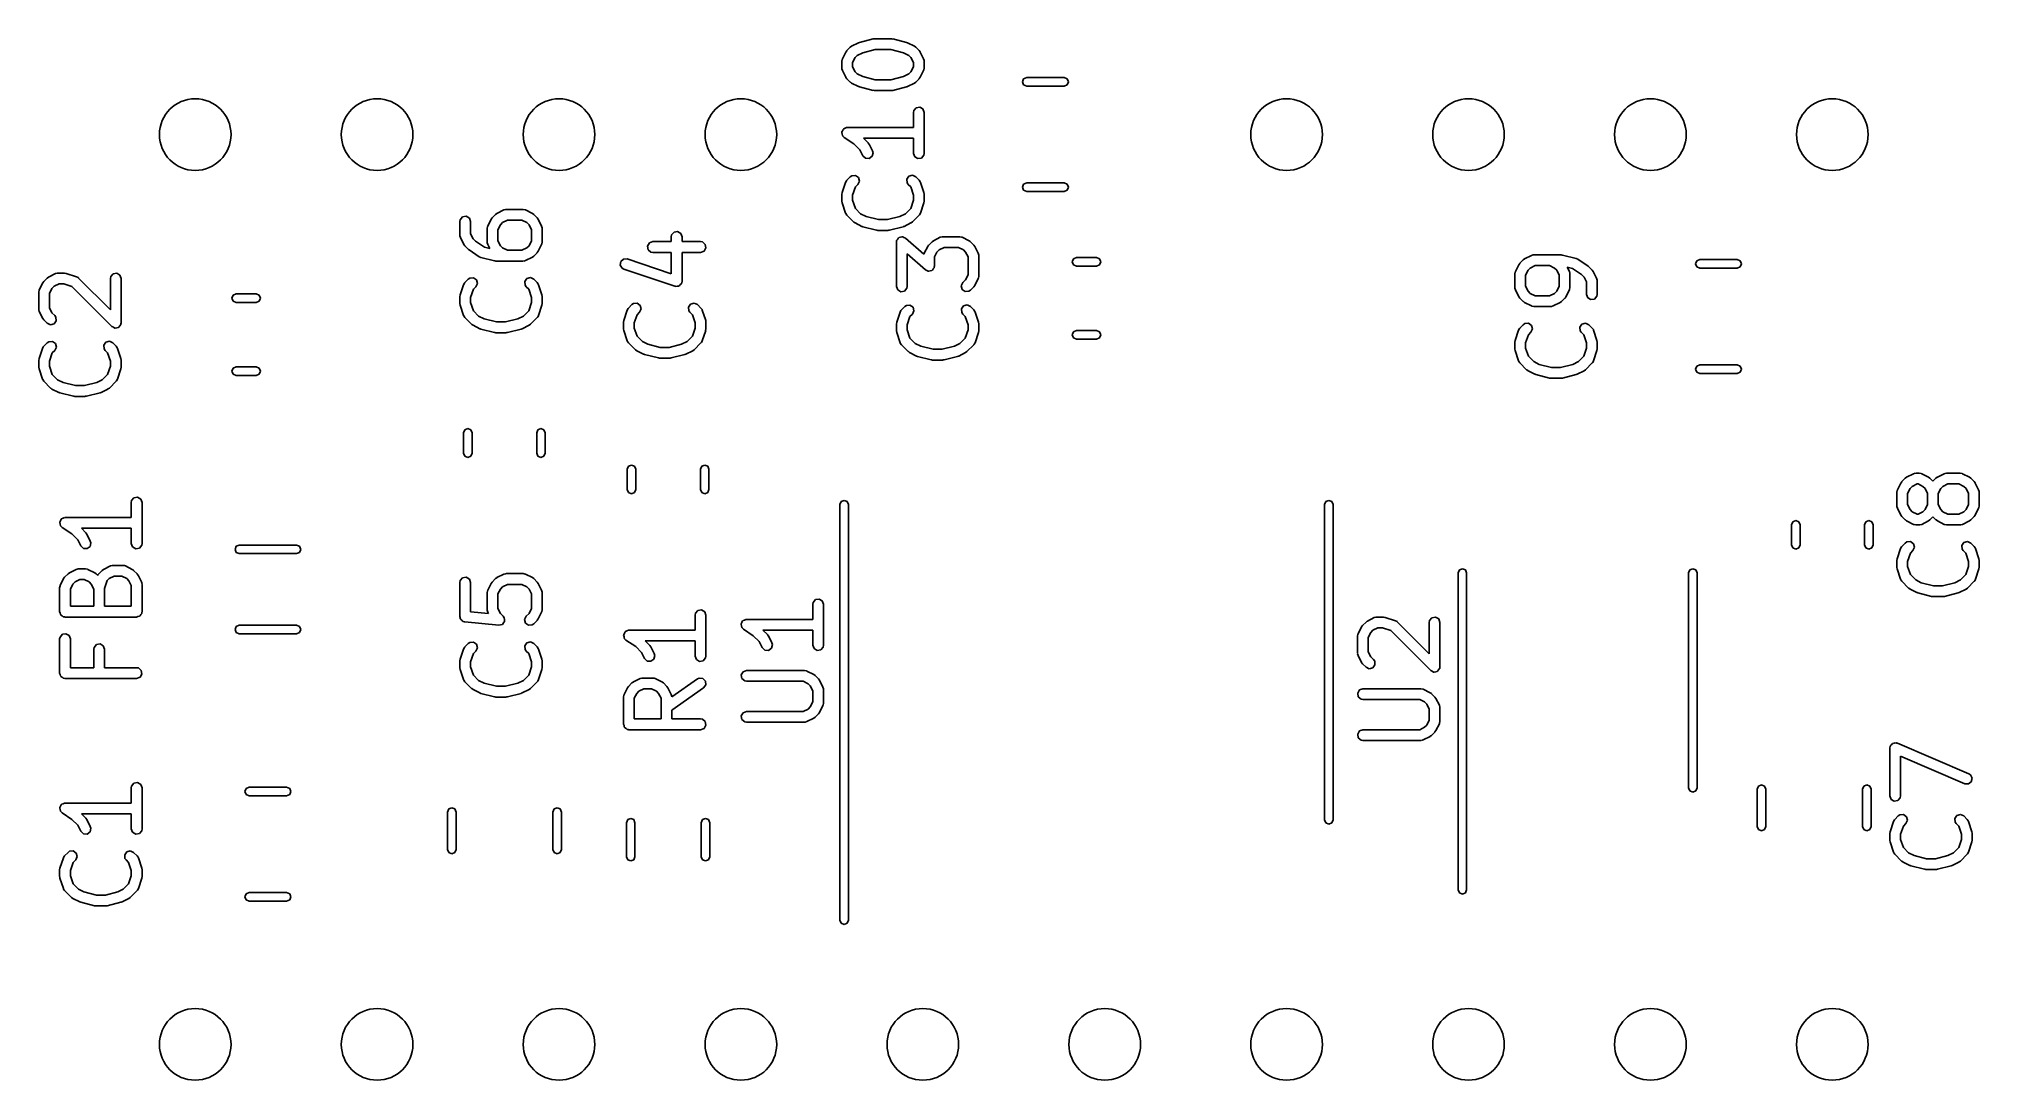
# Model space of a CAD drawing. Extents: x 132.4 to 159.5, y -107.2 to -92.6.
import ezdxf

# ---------------------------------------------------------------- set-up
doc = ezdxf.new("R2010")
doc.units = 0
doc.layers.add('BLACK', color=7, linetype='CONTINUOUS')

msp = doc.modelspace()

# ---------------------------------------------------------------- linework, layer by layer
at = {"layer": 'BLACK', "linetype": 'CONTINUOUS'}
for p, q in [((143.897, -92.693), (144.087, -92.6453)), ((144.087, -92.6453), (144.102, -92.6443)), ((144.102, -92.6443), (144.105, -92.6431)), ((144.105, -92.6431), (144.343, -92.6431)), ((144.343, -92.6431), (144.358, -92.6457)), ((144.358, -92.6457), (144.362, -92.6453)), ((144.362, -92.6453), (144.552, -92.693)), ((143.649, -92.9562), (143.654, -92.9305)), ((143.654, -92.9305), (143.657, -92.9271)), ((143.657, -92.9226), (143.705, -92.8274)), ((143.657, -92.9271), (143.657, -92.9226)), ((143.705, -92.8274), (143.718, -92.8094)), ((143.718, -92.8094), (143.719, -92.8079)), ((143.719, -92.8079), (143.767, -92.7603)), ((143.767, -92.7603), (143.785, -92.7474)), ((143.785, -92.7474), (143.786, -92.7463)), ((143.786, -92.7463), (143.881, -92.6986)), ((143.834, -92.9054), (143.799, -92.9739)), ((143.864, -92.875), (143.834, -92.9054)), ((143.941, -92.8365), (143.864, -92.875)), ((143.881, -92.6986), (143.894, -92.6949)), ((143.894, -92.6949), (143.897, -92.693)), ((144.115, -92.7931), (143.941, -92.8365)), ((144.334, -92.7931), (144.115, -92.7931)), ((144.508, -92.8365), (144.334, -92.7931)), ((144.585, -92.875), (144.508, -92.8365)), ((144.552, -92.693), (144.564, -92.6982)), ((144.564, -92.6982), (144.567, -92.6986)), ((144.567, -92.6986), (144.663, -92.7463)), ((144.615, -92.9054), (144.585, -92.875)), ((144.649, -92.9739), (144.615, -92.9054)), ((144.663, -92.7463), (144.681, -92.7596)), ((144.681, -92.7596), (144.682, -92.7603)), ((144.682, -92.7603), (144.73, -92.8079)), ((144.73, -92.8079), (144.743, -92.8263)), ((144.743, -92.8263), (144.744, -92.8274)), ((144.744, -92.8274), (144.791, -92.9226)), ((144.791, -92.9226), (144.799, -92.9476)), ((143.649, -93.0514), (143.649, -92.9562)), ((143.651, -93.0556), (143.649, -93.0514)), ((143.65, -93.06), (143.651, -93.0556)), ((143.657, -93.085), (143.65, -93.06)), ((143.705, -93.1802), (143.657, -93.085)), ((143.706, -93.1813), (143.705, -93.1802)), ((143.719, -93.1997), (143.706, -93.1813)), ((143.767, -93.2473), (143.719, -93.1997)), ((143.799, -92.9739), (143.799, -93.0337)), ((143.799, -93.0337), (143.834, -93.1022)), ((143.834, -93.1022), (143.864, -93.1326)), ((143.864, -93.1326), (143.941, -93.1711)), ((143.941, -93.1711), (144.115, -93.2145)), ((144.334, -93.2145), (144.508, -93.1711)), ((144.508, -93.1711), (144.585, -93.1326)), ((144.585, -93.1326), (144.615, -93.1022)), ((144.615, -93.1022), (144.649, -93.0337)), ((144.649, -93.0337), (144.649, -92.9739)), ((144.73, -93.1997), (144.682, -93.2473)), ((144.744, -93.1802), (144.73, -93.1982)), ((144.73, -93.1982), (144.73, -93.1997)), ((144.791, -93.085), (144.744, -93.1802)), ((144.792, -93.0805), (144.791, -93.085)), ((144.795, -93.0771), (144.792, -93.0805)), ((144.799, -93.0514), (144.795, -93.0771)), ((144.799, -92.9476), (144.798, -92.952)), ((144.798, -92.952), (144.799, -92.9562)), ((144.799, -92.9562), (144.799, -93.0514)), ((146.171, -93.245), (146.188, -93.2026)), ((146.188, -93.2026), (146.231, -93.185)), ((146.231, -93.185), (146.753, -93.185)), ((146.753, -93.185), (146.796, -93.2026)), ((146.796, -93.2026), (146.813, -93.245)), ((143.768, -93.248), (143.767, -93.2473)), ((143.786, -93.2614), (143.768, -93.248)), ((143.881, -93.309), (143.786, -93.2614)), ((143.885, -93.3094), (143.881, -93.309)), ((143.897, -93.3147), (143.885, -93.3094)), ((144.087, -93.3623), (143.897, -93.3147)), ((144.091, -93.3619), (144.087, -93.3623)), ((144.105, -93.3645), (144.091, -93.3619)), ((144.343, -93.3645), (144.105, -93.3645)), ((144.115, -93.2145), (144.334, -93.2145)), ((144.347, -93.3633), (144.343, -93.3645)), ((144.362, -93.3623), (144.347, -93.3633)), ((144.552, -93.3147), (144.362, -93.3623)), ((144.555, -93.3127), (144.552, -93.3147)), ((144.567, -93.309), (144.555, -93.3127)), ((144.663, -93.2614), (144.567, -93.309)), ((144.664, -93.2602), (144.663, -93.2614)), ((144.682, -93.2473), (144.664, -93.2602)), ((146.188, -93.2874), (146.171, -93.245)), ((146.231, -93.305), (146.188, -93.2874)), ((146.753, -93.305), (146.231, -93.305)), ((146.796, -93.2874), (146.753, -93.305)), ((146.813, -93.245), (146.796, -93.2874)), ((144.649, -93.6705), (144.654, -93.6448)), ((144.649, -93.8812), (144.649, -93.6705)), ((144.654, -93.6448), (144.687, -93.6055)), ((144.687, -93.6055), (144.737, -93.5966)), ((144.737, -93.5966), (144.782, -93.6223)), ((144.782, -93.6223), (144.799, -93.6705)), ((144.799, -93.6705), (144.799, -94.2419)), ((143.65, -93.9514), (143.651, -93.9474)), ((143.656, -93.9723), (143.65, -93.9514)), ((143.651, -93.9432), (143.661, -93.9243)), ((143.651, -93.9474), (143.651, -93.9432)), ((143.659, -93.9937), (143.656, -93.9723)), ((143.663, -93.9965), (143.659, -93.9937)), ((143.661, -93.9243), (143.67, -93.9044)), ((143.664, -94.0006), (143.663, -93.9965)), ((143.683, -94.0186), (143.664, -94.0006)), ((143.67, -93.9044), (143.674, -93.9025)), ((143.674, -93.9025), (143.676, -93.8987)), ((143.676, -93.8987), (143.697, -93.8913)), ((143.819, -94.1097), (143.683, -94.0186)), ((143.697, -93.8913), (143.716, -93.8816)), ((143.716, -93.8816), (143.72, -93.8827)), ((143.72, -93.8827), (143.724, -93.8812)), ((143.724, -93.8812), (144.649, -93.8812)), ((143.901, -94.1911), (143.819, -94.1097)), ((143.943, -94.2754), (143.901, -94.1911)), ((143.98, -94.3107), (143.943, -94.2754)), ((144.649, -94.0312), (143.953, -94.0312)), ((143.953, -94.0312), (144.016, -94.0936)), ((144.016, -94.0936), (144.028, -94.112)), ((144.028, -94.112), (144.03, -94.1131)), ((144.03, -94.1131), (144.077, -94.2084)), ((144.073, -94.2832), (144.031, -94.3138)), ((144.085, -94.2333), (144.073, -94.2832)), ((144.077, -94.2084), (144.085, -94.2333)), ((144.649, -94.2419), (144.649, -94.0312)), ((144.667, -94.2901), (144.649, -94.2419)), ((144.711, -94.3158), (144.667, -94.2901)), ((144.795, -94.2676), (144.762, -94.3069)), ((144.799, -94.2419), (144.795, -94.2676)), ((143.767, -94.5698), (143.788, -94.5549)), ((143.788, -94.5549), (143.839, -94.5504)), ((143.839, -94.5504), (143.881, -94.5798)), ((144.031, -94.3138), (143.98, -94.3107)), ((144.557, -94.6034), (144.586, -94.5614)), ((144.586, -94.5614), (144.636, -94.5481)), ((144.636, -94.5481), (144.682, -94.5698)), ((144.762, -94.3069), (144.711, -94.3158)), ((143.649, -94.8133), (143.653, -94.7912)), ((143.649, -94.9086), (143.649, -94.8133)), ((143.653, -94.7896), (143.701, -94.6468)), ((143.653, -94.7912), (143.653, -94.7896)), ((143.701, -94.6468), (143.713, -94.6239)), ((143.713, -94.6239), (143.717, -94.6215)), ((143.717, -94.6215), (143.719, -94.6174)), ((143.719, -94.6174), (143.767, -94.5698)), ((143.838, -94.711), (143.799, -94.8255)), ((143.799, -94.8255), (143.799, -94.8964)), ((143.873, -94.6759), (143.838, -94.711)), ((143.894, -94.6294), (143.873, -94.6759)), ((143.881, -94.5798), (143.894, -94.6294)), ((144.561, -94.6546), (144.557, -94.6034)), ((144.576, -94.6759), (144.561, -94.6546)), ((144.611, -94.711), (144.576, -94.6759)), ((144.649, -94.8255), (144.611, -94.711)), ((144.649, -94.8964), (144.649, -94.8255)), ((144.682, -94.5698), (144.73, -94.6174)), ((144.73, -94.6174), (144.745, -94.6388)), ((144.745, -94.6388), (144.745, -94.6432)), ((144.745, -94.6432), (144.748, -94.6468)), ((144.748, -94.6468), (144.796, -94.7896)), ((144.796, -94.7896), (144.799, -94.8118)), ((144.799, -94.8118), (144.799, -94.8133)), ((144.799, -94.8133), (144.799, -94.9086)), ((146.171, -94.715), (146.188, -94.6726)), ((146.188, -94.7574), (146.171, -94.715)), ((146.188, -94.6726), (146.231, -94.655)), ((146.231, -94.775), (146.188, -94.7574)), ((146.231, -94.655), (146.753, -94.655)), ((146.753, -94.775), (146.231, -94.775)), ((146.753, -94.655), (146.796, -94.6726)), ((146.796, -94.7574), (146.753, -94.775)), ((146.796, -94.6726), (146.813, -94.715)), ((146.813, -94.715), (146.796, -94.7574)), ((138.766, -95.1415), (138.814, -95.0939)), ((138.814, -95.0939), (138.832, -95.081)), ((138.832, -95.081), (138.833, -95.0798)), ((138.833, -95.0798), (138.928, -95.0322)), ((138.928, -95.0322), (138.953, -95.0248)), ((138.953, -95.0248), (138.958, -95.0258)), ((138.958, -95.0258), (138.962, -95.0243)), ((138.962, -95.0243), (139.2, -95.0243)), ((139.2, -95.0243), (139.226, -95.0288)), ((139.226, -95.0288), (139.229, -95.0317)), ((139.229, -95.0317), (139.233, -95.0322)), ((139.233, -95.0322), (139.329, -95.0798)), ((139.329, -95.0798), (139.347, -95.0932)), ((139.347, -95.0932), (139.348, -95.0939)), ((139.348, -95.0939), (139.396, -95.1415)), ((143.65, -94.9101), (143.649, -94.9086)), ((143.653, -94.9323), (143.65, -94.9101)), ((143.701, -95.0751), (143.653, -94.9323)), ((143.704, -95.0787), (143.701, -95.0751)), ((143.704, -95.0831), (143.704, -95.0787)), ((143.719, -95.1045), (143.704, -95.0831)), ((143.799, -94.8964), (143.838, -95.0109)), ((143.838, -95.0109), (143.912, -95.085)), ((143.912, -95.085), (143.989, -95.1235)), ((144.46, -95.1235), (144.537, -95.085)), ((144.537, -95.085), (144.611, -95.0109)), ((144.611, -95.0109), (144.649, -94.8964)), ((144.732, -95.1004), (144.73, -95.1045)), ((144.736, -95.0981), (144.732, -95.1004)), ((144.748, -95.0751), (144.736, -95.0981)), ((144.796, -94.9323), (144.748, -95.0751)), ((144.799, -94.9086), (144.795, -94.9307)), ((144.795, -94.9307), (144.796, -94.9323)), ((138.315, -95.1945), (138.32, -95.1689)), ((138.315, -95.385), (138.315, -95.1945)), ((138.32, -95.1689), (138.353, -95.1296)), ((138.353, -95.1296), (138.403, -95.1207)), ((138.403, -95.1207), (138.448, -95.1463)), ((138.448, -95.1463), (138.465, -95.1945)), ((138.465, -95.1945), (138.465, -95.3673)), ((138.465, -95.3673), (138.5, -95.4358)), ((138.696, -95.2898), (138.701, -95.2641)), ((138.696, -95.4802), (138.696, -95.2898)), ((138.701, -95.2641), (138.704, -95.2607)), ((138.704, -95.2562), (138.752, -95.161)), ((138.704, -95.2607), (138.704, -95.2562)), ((138.752, -95.161), (138.765, -95.143)), ((138.765, -95.143), (138.766, -95.1415)), ((138.881, -95.239), (138.846, -95.3075)), ((138.846, -95.3075), (138.846, -95.4625)), ((138.911, -95.2085), (138.881, -95.239)), ((138.98, -95.1743), (138.911, -95.2085)), ((139.182, -95.1743), (138.98, -95.1743)), ((139.251, -95.2085), (139.182, -95.1743)), ((139.281, -95.239), (139.251, -95.2085)), ((139.315, -95.3075), (139.281, -95.239)), ((139.315, -95.4625), (139.315, -95.3075)), ((139.396, -95.1415), (139.409, -95.1599)), ((139.409, -95.1599), (139.41, -95.161)), ((139.41, -95.161), (139.457, -95.2562)), ((139.457, -95.2562), (139.465, -95.2812)), ((139.465, -95.2812), (139.464, -95.2855)), ((139.464, -95.2855), (139.465, -95.2898)), ((139.465, -95.2898), (139.465, -95.4802)), ((141.273, -95.381), (141.306, -95.3417)), ((141.306, -95.3417), (141.356, -95.3328)), ((141.356, -95.3328), (141.4, -95.3585)), ((141.4, -95.3585), (141.418, -95.4067)), ((143.814, -95.1997), (143.719, -95.1045)), ((143.816, -95.2004), (143.814, -95.1997)), ((143.834, -95.2137), (143.816, -95.2004)), ((143.929, -95.2614), (143.834, -95.2137)), ((143.932, -95.2618), (143.929, -95.2614)), ((143.944, -95.267), (143.932, -95.2618)), ((144.135, -95.3147), (143.944, -95.267)), ((143.989, -95.1235), (144.162, -95.1669)), ((144.138, -95.3143), (144.135, -95.3147)), ((144.153, -95.3169), (144.138, -95.3143)), ((144.296, -95.3169), (144.153, -95.3169)), ((144.162, -95.1669), (144.287, -95.1669)), ((144.287, -95.1669), (144.46, -95.1235)), ((144.299, -95.3157), (144.296, -95.3169)), ((144.314, -95.3147), (144.299, -95.3157)), ((144.504, -95.267), (144.314, -95.3147)), ((144.507, -95.2651), (144.504, -95.267)), ((144.52, -95.2614), (144.507, -95.2651)), ((144.615, -95.2137), (144.52, -95.2614)), ((144.616, -95.2126), (144.615, -95.2137)), ((144.635, -95.1997), (144.616, -95.2126)), ((144.73, -95.1045), (144.635, -95.1997)), ((138.317, -95.3892), (138.315, -95.385)), ((138.316, -95.3936), (138.317, -95.3892)), ((138.323, -95.4185), (138.316, -95.3936)), ((138.371, -95.5138), (138.323, -95.4185)), ((138.372, -95.5149), (138.371, -95.5138)), ((138.385, -95.5333), (138.372, -95.5149)), ((138.433, -95.5809), (138.385, -95.5333)), ((138.436, -95.5824), (138.433, -95.5809)), ((138.444, -95.5903), (138.436, -95.5824)), ((138.587, -95.6855), (138.444, -95.5903)), ((138.5, -95.4358), (138.533, -95.4696)), ((138.533, -95.4696), (138.659, -95.5535)), ((138.659, -95.5535), (138.733, -95.572)), ((138.698, -95.4845), (138.696, -95.4802)), ((138.697, -95.4888), (138.698, -95.4845)), ((138.704, -95.5138), (138.697, -95.4888)), ((138.733, -95.572), (138.704, -95.5138)), ((138.846, -95.4625), (138.881, -95.531)), ((138.881, -95.531), (138.911, -95.5615)), ((138.911, -95.5615), (138.98, -95.5957)), ((138.98, -95.5957), (139.182, -95.5957)), ((139.182, -95.5957), (139.251, -95.5615)), ((139.251, -95.5615), (139.281, -95.531)), ((139.281, -95.531), (139.315, -95.4625)), ((139.396, -95.6285), (139.348, -95.6761)), ((139.41, -95.609), (139.396, -95.627)), ((139.396, -95.627), (139.396, -95.6285)), ((139.457, -95.5138), (139.41, -95.609)), ((139.458, -95.5093), (139.457, -95.5138)), ((139.461, -95.5059), (139.458, -95.5093)), ((139.465, -95.4802), (139.461, -95.5059)), ((140.936, -95.5365), (140.962, -95.4921)), ((140.945, -95.587), (140.936, -95.5365)), ((140.984, -95.62), (140.945, -95.587)), ((140.962, -95.4921), (141.01, -95.4745)), ((141.01, -95.6245), (140.984, -95.62)), ((141.01, -95.4745), (141.268, -95.4745)), ((141.268, -95.6245), (141.01, -95.6245)), ((141.268, -95.4067), (141.273, -95.381)), ((141.268, -95.4745), (141.268, -95.4067)), ((141.268, -95.9217), (141.268, -95.6245)), ((141.418, -95.4067), (141.418, -95.4745)), ((141.418, -95.4745), (141.676, -95.4745)), ((141.676, -95.6245), (141.418, -95.6245)), ((141.418, -95.6245), (141.418, -96.0257)), ((141.676, -95.4745), (141.702, -95.479)), ((141.725, -95.607), (141.676, -95.6245)), ((141.702, -95.479), (141.741, -95.512)), ((141.75, -95.5625), (141.725, -95.607)), ((141.741, -95.512), (141.75, -95.5625)), ((144.411, -95.4803), (144.413, -95.4692)), ((144.411, -96.0993), (144.411, -95.4803)), ((144.413, -95.4657), (144.414, -95.4631)), ((144.413, -95.4692), (144.413, -95.4657)), ((144.414, -95.4631), (144.416, -95.4546)), ((144.416, -95.4546), (144.429, -95.4391)), ((144.429, -95.4391), (144.439, -95.4218)), ((144.439, -95.4218), (144.445, -95.4199)), ((144.445, -95.4199), (144.449, -95.4153)), ((144.449, -95.4153), (144.469, -95.4118)), ((144.469, -95.4118), (144.488, -95.4053)), ((144.488, -95.4053), (144.494, -95.4075)), ((144.494, -95.4075), (144.499, -95.4064)), ((144.499, -95.4064), (144.517, -95.4165)), ((144.517, -95.4165), (144.536, -95.4238)), ((144.536, -95.4238), (144.796, -95.6513)), ((144.796, -95.6513), (144.797, -95.6451)), ((144.797, -95.6451), (144.8, -95.6417)), ((144.8, -95.6372), (144.848, -95.542)), ((144.8, -95.6417), (144.8, -95.6372)), ((144.848, -95.542), (144.861, -95.524)), ((144.861, -95.524), (144.862, -95.5225)), ((144.862, -95.5225), (144.91, -95.4749)), ((144.91, -95.4749), (144.928, -95.462)), ((144.928, -95.462), (144.929, -95.4608)), ((144.929, -95.4608), (145.024, -95.4132)), ((144.977, -95.6199), (144.942, -95.6885)), ((145.007, -95.5895), (144.977, -95.6199)), ((145.076, -95.5553), (145.007, -95.5895)), ((145.024, -95.4132), (145.049, -95.4058)), ((145.049, -95.4058), (145.054, -95.4068)), ((145.054, -95.4068), (145.058, -95.4053)), ((145.058, -95.4053), (145.296, -95.4053)), ((145.278, -95.5553), (145.076, -95.5553)), ((145.347, -95.5895), (145.278, -95.5553)), ((145.296, -95.4053), (145.322, -95.4098)), ((145.322, -95.4098), (145.325, -95.4127)), ((145.325, -95.4127), (145.329, -95.4132)), ((145.329, -95.4132), (145.425, -95.4608)), ((145.377, -95.6199), (145.347, -95.5895)), ((145.411, -95.6885), (145.377, -95.6199)), ((145.425, -95.4608), (145.443, -95.4742)), ((145.443, -95.4742), (145.444, -95.4749)), ((145.444, -95.4749), (145.492, -95.5225)), ((145.492, -95.5225), (145.505, -95.5409)), ((145.505, -95.5409), (145.506, -95.542)), ((145.506, -95.542), (145.553, -95.6372)), ((145.553, -95.6372), (145.561, -95.6622)), ((132.668, -95.9212), (132.692, -95.9138)), ((132.692, -95.9138), (132.697, -95.9148)), ((132.697, -95.9148), (132.701, -95.9133)), ((132.701, -95.9133), (132.796, -95.9133)), ((132.796, -95.9133), (132.818, -95.9172)), ((133.473, -95.9233), (133.524, -95.9144)), ((133.524, -95.9144), (133.568, -95.9401)), ((138.587, -95.6856), (138.587, -95.6855)), ((138.61, -95.6959), (138.587, -95.6856)), ((138.801, -95.7435), (138.61, -95.6959)), ((138.804, -95.7431), (138.801, -95.7435)), ((138.819, -95.7457), (138.804, -95.7431)), ((139.2, -95.7457), (138.819, -95.7457)), ((139.204, -95.7442), (139.2, -95.7457)), ((139.208, -95.7452), (139.204, -95.7442)), ((139.233, -95.7378), (139.208, -95.7452)), ((139.329, -95.6902), (139.233, -95.7378)), ((139.33, -95.689), (139.329, -95.6902)), ((139.348, -95.6761), (139.33, -95.689)), ((140.555, -95.8027), (140.563, -95.7519)), ((140.582, -95.8464), (140.555, -95.8027)), ((140.563, -95.7519), (140.601, -95.7179)), ((140.605, -95.8588), (140.582, -95.8464)), ((140.601, -95.7179), (140.652, -95.7165)), ((141.319, -96.0969), (140.605, -95.8588)), ((140.652, -95.7165), (141.268, -95.9217)), ((144.818, -95.8701), (144.561, -95.6456)), ((144.561, -95.6456), (144.561, -96.0993)), ((144.837, -95.8774), (144.818, -95.8701)), ((144.854, -95.8875), (144.837, -95.8774)), ((144.86, -95.8864), (144.854, -95.8875)), ((144.866, -95.8886), (144.86, -95.8864)), ((144.885, -95.8821), (144.866, -95.8886)), ((144.905, -95.8786), (144.885, -95.8821)), ((144.909, -95.874), (144.905, -95.8786)), ((144.914, -95.8721), (144.909, -95.874)), ((144.925, -95.8548), (144.914, -95.8721)), ((144.938, -95.8393), (144.925, -95.8548)), ((144.939, -95.8308), (144.938, -95.8393)), ((144.941, -95.8282), (144.939, -95.8308)), ((144.942, -95.8136), (144.94, -95.8247)), ((144.94, -95.8247), (144.941, -95.8282)), ((144.942, -95.6885), (144.942, -95.8136)), ((145.411, -95.9388), (145.411, -95.6885)), ((145.561, -95.6622), (145.56, -95.6665)), ((145.56, -95.6665), (145.561, -95.6708)), ((145.561, -95.6708), (145.561, -95.9565)), ((146.865, -95.756), (146.883, -95.7136)), ((146.883, -95.7984), (146.865, -95.756)), ((146.883, -95.7136), (146.925, -95.696)), ((146.925, -95.816), (146.883, -95.7984)), ((146.925, -95.696), (147.207, -95.696)), ((147.207, -95.816), (146.925, -95.816)), ((147.207, -95.696), (147.249, -95.7136)), ((147.249, -95.7984), (147.207, -95.816)), ((147.249, -95.7136), (147.267, -95.756)), ((147.267, -95.756), (147.249, -95.7984)), ((153.047, -95.9248), (153.052, -95.8991)), ((153.052, -95.8991), (153.055, -95.8957)), ((153.055, -95.8912), (153.103, -95.796)), ((153.055, -95.8957), (153.055, -95.8912)), ((153.103, -95.796), (153.116, -95.778)), ((153.116, -95.778), (153.117, -95.7765)), ((153.117, -95.7765), (153.165, -95.7289)), ((153.165, -95.7289), (153.183, -95.716)), ((153.183, -95.716), (153.184, -95.7148)), ((153.184, -95.7148), (153.279, -95.6672)), ((153.232, -95.8739), (153.197, -95.9425)), ((153.262, -95.8435), (153.232, -95.8739)), ((153.331, -95.8093), (153.262, -95.8435)), ((153.279, -95.6672), (153.304, -95.6598)), ((153.304, -95.6598), (153.309, -95.6608)), ((153.309, -95.6608), (153.313, -95.6593)), ((153.313, -95.6593), (153.694, -95.6593)), ((153.533, -95.8093), (153.331, -95.8093)), ((153.602, -95.8435), (153.533, -95.8093)), ((153.632, -95.8739), (153.602, -95.8435)), ((153.666, -95.9425), (153.632, -95.8739)), ((153.694, -95.6593), (153.709, -95.6619)), ((153.709, -95.6619), (153.712, -95.6615)), ((153.712, -95.6615), (153.902, -95.7091)), ((153.853, -95.8515), (153.779, -95.833)), ((153.779, -95.833), (153.809, -95.8912)), ((153.809, -95.8912), (153.816, -95.9162)), ((153.816, -95.9162), (153.815, -95.9205)), ((153.979, -95.9354), (153.853, -95.8515)), ((153.902, -95.7091), (153.925, -95.7194)), ((153.925, -95.7194), (153.926, -95.7195)), ((153.926, -95.7195), (154.069, -95.8147)), ((154.069, -95.8147), (154.077, -95.8226)), ((154.077, -95.8226), (154.08, -95.8241)), ((154.08, -95.8241), (154.128, -95.8717)), ((154.128, -95.8717), (154.141, -95.8901)), ((154.141, -95.8901), (154.142, -95.8912)), ((154.142, -95.8912), (154.189, -95.9865)), ((155.569, -95.785), (155.586, -95.7426)), ((155.586, -95.8274), (155.569, -95.785)), ((155.586, -95.7426), (155.629, -95.725)), ((155.629, -95.845), (155.586, -95.8274)), ((155.629, -95.725), (156.151, -95.725)), ((156.151, -95.845), (155.629, -95.845)), ((156.151, -95.725), (156.194, -95.7426)), ((156.194, -95.8274), (156.151, -95.845)), ((156.194, -95.7426), (156.211, -95.785)), ((156.211, -95.785), (156.194, -95.8274)), ((132.436, -96.1788), (132.44, -96.1531)), ((132.436, -96.4169), (132.436, -96.1788)), ((132.44, -96.1531), (132.443, -96.1497)), ((132.443, -96.1452), (132.491, -96.05)), ((132.443, -96.1497), (132.443, -96.1452)), ((132.491, -96.05), (132.504, -96.032)), ((132.504, -96.032), (132.505, -96.0305)), ((132.505, -96.0305), (132.553, -95.9829)), ((132.553, -95.9829), (132.571, -95.97)), ((132.571, -95.97), (132.572, -95.9688)), ((132.572, -95.9688), (132.668, -95.9212)), ((132.62, -96.1279), (132.586, -96.1965)), ((132.65, -96.0975), (132.62, -96.1279)), ((132.719, -96.0633), (132.65, -96.0975)), ((132.784, -96.0633), (132.719, -96.0633)), ((132.899, -96.1015), (132.784, -96.0633)), ((132.818, -95.9172), (132.82, -95.9171)), ((132.82, -95.9171), (132.963, -95.9648)), ((133.458, -96.6604), (132.899, -96.1015)), ((132.963, -95.9648), (132.986, -95.9772)), ((132.986, -95.9772), (132.988, -95.981)), ((132.988, -95.981), (132.992, -95.9829)), ((132.992, -95.9829), (133.436, -96.4263)), ((133.436, -95.9883), (133.44, -95.9626)), ((133.436, -96.4263), (133.436, -95.9883)), ((133.44, -95.9626), (133.473, -95.9233)), ((133.568, -95.9401), (133.586, -95.9883)), ((133.586, -95.9883), (133.586, -96.6073)), ((138.319, -96.2184), (138.367, -96.0756)), ((138.367, -96.0756), (138.379, -96.0527)), ((138.379, -96.0527), (138.383, -96.0503)), ((138.383, -96.0503), (138.385, -96.0463)), ((138.385, -96.0463), (138.433, -95.9986)), ((138.433, -95.9986), (138.454, -95.9837)), ((138.454, -95.9837), (138.505, -95.9792)), ((138.504, -96.1398), (138.465, -96.2543)), ((138.539, -96.1047), (138.504, -96.1398)), ((138.505, -95.9792), (138.547, -96.0086)), ((138.56, -96.0582), (138.539, -96.1047)), ((138.547, -96.0086), (138.56, -96.0582)), ((139.223, -96.0323), (139.252, -95.9902)), ((139.227, -96.0834), (139.223, -96.0323)), ((139.242, -96.1047), (139.227, -96.0834)), ((139.277, -96.1398), (139.242, -96.1047)), ((139.252, -95.9902), (139.302, -95.977)), ((139.315, -96.2543), (139.277, -96.1398)), ((139.302, -95.977), (139.348, -95.9986)), ((139.348, -95.9986), (139.396, -96.0463)), ((139.396, -96.0463), (139.411, -96.0676)), ((139.411, -96.0676), (139.411, -96.0721)), ((139.411, -96.0721), (139.414, -96.0756)), ((139.414, -96.0756), (139.462, -96.2184)), ((141.325, -96.0967), (141.319, -96.0969)), ((141.33, -96.0996), (141.325, -96.0967)), ((141.35, -96.096), (141.33, -96.0996)), ((141.371, -96.0955), (141.35, -96.096)), ((141.375, -96.0917), (141.371, -96.0955)), ((141.381, -96.0907), (141.375, -96.0917)), ((141.394, -96.075), (141.381, -96.0907)), ((141.409, -96.0614), (141.394, -96.075)), ((141.41, -96.0558), (141.409, -96.0614)), ((141.414, -96.0514), (141.41, -96.0558)), ((141.418, -96.0257), (141.414, -96.0514)), ((144.429, -96.1475), (144.411, -96.0993)), ((144.473, -96.1732), (144.429, -96.1475)), ((144.524, -96.1643), (144.473, -96.1732)), ((144.557, -96.125), (144.524, -96.1643)), ((144.561, -96.0993), (144.557, -96.125)), ((145.316, -96.0928), (145.338, -96.0463)), ((145.33, -96.1424), (145.316, -96.0928)), ((145.372, -96.1718), (145.33, -96.1424)), ((145.338, -96.0463), (145.377, -96.0073)), ((145.423, -96.1673), (145.372, -96.1718)), ((145.377, -96.0073), (145.411, -95.9388)), ((145.444, -96.1524), (145.423, -96.1673)), ((145.492, -96.1047), (145.444, -96.1524)), ((145.506, -96.0853), (145.492, -96.1033)), ((145.492, -96.1033), (145.492, -96.1047)), ((145.553, -95.99), (145.506, -96.0853)), ((145.554, -95.9856), (145.553, -95.99)), ((145.557, -95.9821), (145.554, -95.9856)), ((145.561, -95.9565), (145.557, -95.9821)), ((153.047, -96.1152), (153.047, -95.9248)), ((153.049, -96.1195), (153.047, -96.1152)), ((153.048, -96.1238), (153.049, -96.1195)), ((153.055, -96.1488), (153.048, -96.1238)), ((153.103, -96.244), (153.055, -96.1488)), ((153.197, -95.9425), (153.197, -96.0975)), ((153.197, -96.0975), (153.232, -96.166)), ((153.232, -96.166), (153.262, -96.1965)), ((153.602, -96.1965), (153.632, -96.166)), ((153.632, -96.166), (153.666, -96.0975)), ((153.666, -96.0975), (153.666, -95.9425)), ((153.809, -96.1488), (153.761, -96.244)), ((153.812, -96.1409), (153.809, -96.1443)), ((153.809, -96.1443), (153.809, -96.1488)), ((153.816, -96.1152), (153.812, -96.1409)), ((153.815, -95.9205), (153.816, -95.9248)), ((153.816, -95.9248), (153.816, -96.1152)), ((154.013, -95.9692), (153.979, -95.9354)), ((154.047, -96.0377), (154.013, -95.9692)), ((154.047, -96.2105), (154.047, -96.0377)), ((154.189, -95.9865), (154.197, -96.0114)), ((154.197, -96.0114), (154.196, -96.0158)), ((154.196, -96.0158), (154.197, -96.02)), ((154.197, -96.02), (154.197, -96.2105)), ((132.437, -96.4211), (132.436, -96.4169)), ((132.436, -96.4254), (132.437, -96.4211)), ((132.443, -96.4504), (132.436, -96.4254)), ((132.491, -96.5456), (132.443, -96.4504)), ((132.586, -96.1965), (132.586, -96.3992)), ((132.586, -96.3992), (132.62, -96.4677)), ((135.131, -96.264), (135.148, -96.2216)), ((135.148, -96.3064), (135.131, -96.264)), ((135.148, -96.2216), (135.191, -96.204)), ((135.191, -96.324), (135.148, -96.3064)), ((135.191, -96.204), (135.472, -96.204)), ((135.472, -96.324), (135.191, -96.324)), ((135.472, -96.204), (135.514, -96.2216)), ((135.514, -96.3064), (135.472, -96.324)), ((135.514, -96.2216), (135.532, -96.264)), ((135.532, -96.264), (135.514, -96.3064)), ((138.315, -96.2421), (138.319, -96.2201)), ((138.315, -96.3374), (138.315, -96.2421)), ((138.316, -96.3389), (138.315, -96.3374)), ((138.319, -96.3611), (138.316, -96.3389)), ((138.319, -96.2201), (138.319, -96.2184)), ((138.367, -96.504), (138.319, -96.3611)), ((138.465, -96.2543), (138.465, -96.3252)), ((138.465, -96.3252), (138.504, -96.4397)), ((138.504, -96.4397), (138.578, -96.5138)), ((139.203, -96.5138), (139.277, -96.4397)), ((139.277, -96.4397), (139.315, -96.3252)), ((139.315, -96.3252), (139.315, -96.2543)), ((139.462, -96.3611), (139.414, -96.504)), ((139.465, -96.3374), (139.461, -96.3595)), ((139.461, -96.3595), (139.462, -96.3611)), ((139.462, -96.2184), (139.465, -96.2406)), ((139.465, -96.2406), (139.465, -96.2421)), ((139.465, -96.2421), (139.465, -96.3374)), ((140.605, -96.5734), (140.653, -96.4306)), ((140.653, -96.4306), (140.665, -96.4077)), ((140.665, -96.4077), (140.669, -96.4053)), ((140.669, -96.4053), (140.671, -96.4013)), ((140.671, -96.4013), (140.719, -96.3536)), ((140.719, -96.3536), (140.74, -96.3387)), ((140.74, -96.3387), (140.791, -96.3342)), ((140.791, -96.3342), (140.833, -96.3636)), ((140.846, -96.4132), (140.825, -96.4597)), ((140.833, -96.3636), (140.846, -96.4132)), ((141.509, -96.3873), (141.538, -96.3452)), ((141.513, -96.4384), (141.509, -96.3873)), ((141.528, -96.4597), (141.513, -96.4384)), ((141.538, -96.3452), (141.588, -96.332)), ((141.588, -96.332), (141.634, -96.3536)), ((141.634, -96.3536), (141.682, -96.4013)), ((141.682, -96.4013), (141.697, -96.4226)), ((141.697, -96.4226), (141.697, -96.4271)), ((141.697, -96.4271), (141.7, -96.4306)), ((141.7, -96.4306), (141.748, -96.5734)), ((144.415, -96.5994), (144.463, -96.4566)), ((144.463, -96.4566), (144.475, -96.4337)), ((144.475, -96.4337), (144.479, -96.4313)), ((144.479, -96.4313), (144.481, -96.4273)), ((144.481, -96.4273), (144.529, -96.3796)), ((144.529, -96.3796), (144.55, -96.3647)), ((144.55, -96.3647), (144.601, -96.3602)), ((144.601, -96.3602), (144.643, -96.3896)), ((144.656, -96.4392), (144.635, -96.4857)), ((144.643, -96.3896), (144.656, -96.4392)), ((145.319, -96.4133), (145.348, -96.3712)), ((145.323, -96.4644), (145.319, -96.4133)), ((145.348, -96.3712), (145.398, -96.358)), ((145.398, -96.358), (145.444, -96.3796)), ((145.444, -96.3796), (145.492, -96.4273)), ((145.492, -96.4273), (145.507, -96.4486)), ((145.507, -96.4486), (145.507, -96.4531)), ((145.507, -96.4531), (145.51, -96.4566)), ((145.51, -96.4566), (145.558, -96.5994)), ((153.104, -96.2451), (153.103, -96.244)), ((153.117, -96.2635), (153.104, -96.2451)), ((153.165, -96.3111), (153.117, -96.2635)), ((153.166, -96.3118), (153.165, -96.3111)), ((153.184, -96.3252), (153.166, -96.3118)), ((153.279, -96.3728), (153.184, -96.3252)), ((153.262, -96.1965), (153.331, -96.2307)), ((153.284, -96.3733), (153.279, -96.3728)), ((153.287, -96.3762), (153.284, -96.3733)), ((153.313, -96.3807), (153.287, -96.3762)), ((153.551, -96.3807), (153.313, -96.3807)), ((153.331, -96.2307), (153.533, -96.2307)), ((153.533, -96.2307), (153.602, -96.1965)), ((153.555, -96.3792), (153.551, -96.3807)), ((153.56, -96.3802), (153.555, -96.3792)), ((153.584, -96.3728), (153.56, -96.3802)), ((153.68, -96.3252), (153.584, -96.3728)), ((153.681, -96.324), (153.68, -96.3252)), ((153.699, -96.3111), (153.681, -96.324)), ((153.747, -96.2635), (153.699, -96.3111)), ((153.748, -96.262), (153.747, -96.2635)), ((153.761, -96.244), (153.748, -96.262)), ((154.065, -96.2587), (154.047, -96.2105)), ((154.109, -96.2843), (154.065, -96.2587)), ((154.16, -96.2754), (154.109, -96.2843)), ((154.193, -96.2361), (154.16, -96.2754)), ((154.197, -96.2105), (154.193, -96.2361)), ((132.492, -96.5468), (132.491, -96.5456)), ((132.505, -96.5651), (132.492, -96.5468)), ((132.553, -96.6127), (132.505, -96.5651)), ((132.599, -96.6344), (132.553, -96.6127)), ((132.649, -96.6212), (132.599, -96.6344)), ((132.62, -96.4677), (132.659, -96.5067)), ((132.678, -96.5791), (132.649, -96.6212)), ((132.659, -96.5067), (132.674, -96.528)), ((132.674, -96.528), (132.678, -96.5791)), ((133.478, -96.6699), (133.458, -96.6604)), ((133.498, -96.6812), (133.478, -96.6699)), ((133.501, -96.6806), (133.498, -96.6812)), ((133.504, -96.682), (133.501, -96.6806)), ((133.526, -96.6762), (133.504, -96.682)), ((133.548, -96.6723), (133.526, -96.6762)), ((133.55, -96.6697), (133.548, -96.6723)), ((133.554, -96.6688), (133.55, -96.6697)), ((133.567, -96.6503), (133.554, -96.6688)), ((133.581, -96.633), (133.567, -96.6503)), ((133.582, -96.6284), (133.581, -96.633)), ((133.583, -96.6267), (133.582, -96.6284)), ((133.586, -96.6073), (133.583, -96.6235)), ((133.583, -96.6235), (133.583, -96.6267)), ((138.37, -96.5075), (138.367, -96.504)), ((138.37, -96.5119), (138.37, -96.5075)), ((138.385, -96.5333), (138.37, -96.5119)), ((138.48, -96.6285), (138.385, -96.5333)), ((138.482, -96.6292), (138.48, -96.6285)), ((138.5, -96.6426), (138.482, -96.6292)), ((138.595, -96.6902), (138.5, -96.6426)), ((138.578, -96.5138), (138.655, -96.5523)), ((138.598, -96.6906), (138.595, -96.6902)), ((138.61, -96.6959), (138.598, -96.6906)), ((138.801, -96.7435), (138.61, -96.6959)), ((138.655, -96.5523), (138.828, -96.5957)), ((138.828, -96.5957), (138.953, -96.5957)), ((138.953, -96.5957), (139.126, -96.5523)), ((139.17, -96.6959), (138.98, -96.7435)), ((139.126, -96.5523), (139.203, -96.5138)), ((139.173, -96.6939), (139.17, -96.6959)), ((139.186, -96.6902), (139.173, -96.6939)), ((139.281, -96.6426), (139.186, -96.6902)), ((139.282, -96.6414), (139.281, -96.6426)), ((139.301, -96.6285), (139.282, -96.6414)), ((139.396, -96.5333), (139.301, -96.6285)), ((139.398, -96.5292), (139.396, -96.5333)), ((139.402, -96.5269), (139.398, -96.5292)), ((139.414, -96.504), (139.402, -96.5269)), ((140.601, -96.5971), (140.605, -96.5751)), ((140.601, -96.6924), (140.601, -96.5971)), ((140.602, -96.6939), (140.601, -96.6924)), ((140.605, -96.7161), (140.602, -96.6939)), ((140.605, -96.5751), (140.605, -96.5734)), ((140.653, -96.859), (140.605, -96.7161)), ((140.79, -96.4948), (140.751, -96.6093)), ((140.751, -96.6093), (140.751, -96.6802)), ((140.751, -96.6802), (140.79, -96.7947)), ((140.825, -96.4597), (140.79, -96.4948)), ((141.563, -96.4948), (141.528, -96.4597)), ((141.601, -96.6093), (141.563, -96.4948)), ((141.563, -96.7947), (141.601, -96.6802)), ((141.601, -96.6802), (141.601, -96.6093)), ((141.748, -96.7161), (141.7, -96.859)), ((141.751, -96.6924), (141.747, -96.7145)), ((141.747, -96.7145), (141.748, -96.7161)), ((141.748, -96.5734), (141.751, -96.5956)), ((141.751, -96.5956), (141.751, -96.5971)), ((141.751, -96.5971), (141.751, -96.6924)), ((144.411, -96.6231), (144.415, -96.6011)), ((144.411, -96.7184), (144.411, -96.6231)), ((144.412, -96.7199), (144.411, -96.7184)), ((144.415, -96.7421), (144.412, -96.7199)), ((144.415, -96.6011), (144.415, -96.5994)), ((144.6, -96.5208), (144.561, -96.6353)), ((144.561, -96.6353), (144.561, -96.7062)), ((144.561, -96.7062), (144.6, -96.8207)), ((144.635, -96.4857), (144.6, -96.5208)), ((145.338, -96.4857), (145.323, -96.4644)), ((145.373, -96.5208), (145.338, -96.4857)), ((145.411, -96.6353), (145.373, -96.5208)), ((145.373, -96.8207), (145.411, -96.7062)), ((145.411, -96.7062), (145.411, -96.6353)), ((145.561, -96.7184), (145.557, -96.7405)), ((145.558, -96.5994), (145.561, -96.6216)), ((145.561, -96.6216), (145.561, -96.6231)), ((145.561, -96.6231), (145.561, -96.7184)), ((146.883, -96.7336), (146.925, -96.716)), ((146.925, -96.716), (147.207, -96.716)), ((147.207, -96.716), (147.249, -96.7336)), ((153.051, -96.8534), (153.099, -96.7106)), ((153.099, -96.7106), (153.111, -96.6877)), ((153.111, -96.6877), (153.115, -96.6853)), ((153.115, -96.6853), (153.117, -96.6813)), ((153.117, -96.6813), (153.165, -96.6336)), ((153.165, -96.6336), (153.186, -96.6187)), ((153.186, -96.6187), (153.237, -96.6142)), ((153.237, -96.6142), (153.279, -96.6436)), ((153.292, -96.6932), (153.271, -96.7397)), ((153.279, -96.6436), (153.292, -96.6932)), ((153.955, -96.6673), (153.984, -96.6252)), ((153.959, -96.7184), (153.955, -96.6673)), ((153.974, -96.7397), (153.959, -96.7184)), ((153.984, -96.6252), (154.034, -96.612)), ((154.034, -96.612), (154.08, -96.6336)), ((154.08, -96.6336), (154.128, -96.6813)), ((154.128, -96.6813), (154.143, -96.7026)), ((154.143, -96.7026), (154.143, -96.7071)), ((154.143, -96.7071), (154.146, -96.7106)), ((154.146, -96.7106), (154.194, -96.8534)), ((132.439, -97.1074), (132.487, -96.9646)), ((132.487, -96.9646), (132.499, -96.9417)), ((132.499, -96.9417), (132.503, -96.9393)), ((132.503, -96.9393), (132.505, -96.9353)), ((132.505, -96.9353), (132.553, -96.8876)), ((132.553, -96.8876), (132.574, -96.8727)), ((132.574, -96.8727), (132.625, -96.8682)), ((132.659, -96.9937), (132.624, -97.0288)), ((132.625, -96.8682), (132.667, -96.8976)), ((132.681, -96.9472), (132.659, -96.9937)), ((132.667, -96.8976), (132.681, -96.9472)), ((133.343, -96.9213), (133.372, -96.8792)), ((133.347, -96.9724), (133.343, -96.9213)), ((133.362, -96.9937), (133.347, -96.9724)), ((133.397, -97.0288), (133.362, -96.9937)), ((133.372, -96.8792), (133.422, -96.866)), ((133.422, -96.866), (133.468, -96.8876)), ((133.468, -96.8876), (133.516, -96.9353)), ((133.516, -96.9353), (133.531, -96.9566)), ((133.531, -96.9566), (133.531, -96.9611)), ((133.531, -96.9611), (133.534, -96.9646)), ((133.534, -96.9646), (133.582, -97.1074)), ((138.804, -96.7431), (138.801, -96.7435)), ((138.819, -96.7457), (138.804, -96.7431)), ((138.962, -96.7457), (138.819, -96.7457)), ((138.965, -96.7445), (138.962, -96.7457)), ((138.98, -96.7435), (138.965, -96.7445)), ((140.656, -96.8625), (140.653, -96.859)), ((140.656, -96.8669), (140.656, -96.8625)), ((140.671, -96.8883), (140.656, -96.8669)), ((140.766, -96.9835), (140.671, -96.8883)), ((140.768, -96.9842), (140.766, -96.9835)), ((140.786, -96.9976), (140.768, -96.9842)), ((140.881, -97.0452), (140.786, -96.9976)), ((140.79, -96.7947), (140.864, -96.8688)), ((140.864, -96.8688), (140.941, -96.9073)), ((140.941, -96.9073), (141.114, -96.9507)), ((141.114, -96.9507), (141.239, -96.9507)), ((141.239, -96.9507), (141.412, -96.9073)), ((141.412, -96.9073), (141.489, -96.8688)), ((141.567, -96.9976), (141.472, -97.0452)), ((141.489, -96.8688), (141.563, -96.7947)), ((141.568, -96.9964), (141.567, -96.9976)), ((141.587, -96.9835), (141.568, -96.9964)), ((141.682, -96.8883), (141.587, -96.9835)), ((141.684, -96.8842), (141.682, -96.8883)), ((141.688, -96.8819), (141.684, -96.8842)), ((141.7, -96.859), (141.688, -96.8819)), ((144.463, -96.885), (144.415, -96.7421)), ((144.466, -96.8885), (144.463, -96.885)), ((144.466, -96.8929), (144.466, -96.8885)), ((144.481, -96.9143), (144.466, -96.8929)), ((144.576, -97.0095), (144.481, -96.9143)), ((144.6, -96.8207), (144.674, -96.8948)), ((144.674, -96.8948), (144.751, -96.9333)), ((144.751, -96.9333), (144.924, -96.9767)), ((144.924, -96.9767), (145.049, -96.9767)), ((145.049, -96.9767), (145.222, -96.9333)), ((145.222, -96.9333), (145.299, -96.8948)), ((145.299, -96.8948), (145.373, -96.8207)), ((145.492, -96.9143), (145.397, -97.0095)), ((145.494, -96.9102), (145.492, -96.9143)), ((145.498, -96.9079), (145.494, -96.9102)), ((145.51, -96.885), (145.498, -96.9079)), ((145.558, -96.7421), (145.51, -96.885)), ((145.557, -96.7405), (145.558, -96.7421)), ((146.865, -96.776), (146.883, -96.7336)), ((146.883, -96.8184), (146.865, -96.776)), ((146.925, -96.836), (146.883, -96.8184)), ((147.207, -96.836), (146.925, -96.836)), ((147.249, -96.8184), (147.207, -96.836)), ((147.249, -96.7336), (147.267, -96.776)), ((147.267, -96.776), (147.249, -96.8184)), ((153.047, -96.8771), (153.051, -96.8551)), ((153.047, -96.9724), (153.047, -96.8771)), ((153.048, -96.9739), (153.047, -96.9724)), ((153.051, -96.9961), (153.048, -96.9739)), ((153.051, -96.8551), (153.051, -96.8534)), ((153.099, -97.139), (153.051, -96.9961)), ((153.236, -96.7748), (153.197, -96.8893)), ((153.197, -96.8893), (153.197, -96.9602)), ((153.197, -96.9602), (153.236, -97.0747)), ((153.271, -96.7397), (153.236, -96.7748)), ((154.009, -96.7748), (153.974, -96.7397)), ((154.047, -96.8893), (154.009, -96.7748)), ((154.009, -97.0747), (154.047, -96.9602)), ((154.047, -96.9602), (154.047, -96.8893)), ((154.194, -96.9961), (154.146, -97.139)), ((154.197, -96.9724), (154.193, -96.9945)), ((154.193, -96.9945), (154.194, -96.9961)), ((154.194, -96.8534), (154.197, -96.8756)), ((154.197, -96.8756), (154.197, -96.8771)), ((154.197, -96.8771), (154.197, -96.9724)), ((132.436, -97.1311), (132.439, -97.1091)), ((132.436, -97.2264), (132.436, -97.1311)), ((132.436, -97.2279), (132.436, -97.2264)), ((132.439, -97.2501), (132.436, -97.2279)), ((132.439, -97.1091), (132.439, -97.1074)), ((132.487, -97.393), (132.439, -97.2501)), ((132.624, -97.0288), (132.586, -97.1433)), ((132.586, -97.1433), (132.586, -97.2142)), ((132.586, -97.2142), (132.624, -97.3287)), ((133.436, -97.1433), (133.397, -97.0288)), ((133.397, -97.3287), (133.436, -97.2142)), ((133.436, -97.2142), (133.436, -97.1433)), ((133.582, -97.2501), (133.534, -97.393)), ((133.582, -97.1074), (133.585, -97.1296)), ((133.586, -97.2264), (133.582, -97.2485)), ((133.582, -97.2485), (133.582, -97.2501)), ((133.585, -97.1296), (133.586, -97.1311)), ((133.586, -97.1311), (133.586, -97.2264)), ((135.131, -97.284), (135.148, -97.2416)), ((135.148, -97.2416), (135.191, -97.224)), ((135.191, -97.224), (135.472, -97.224)), ((135.472, -97.224), (135.514, -97.2416)), ((135.514, -97.2416), (135.532, -97.284)), ((140.884, -97.0456), (140.881, -97.0452)), ((140.896, -97.0509), (140.884, -97.0456)), ((141.087, -97.0985), (140.896, -97.0509)), ((141.09, -97.0981), (141.087, -97.0985)), ((141.105, -97.1007), (141.09, -97.0981)), ((141.248, -97.1007), (141.105, -97.1007)), ((141.251, -97.0995), (141.248, -97.1007)), ((141.266, -97.0985), (141.251, -97.0995)), ((141.456, -97.0509), (141.266, -97.0985)), ((141.459, -97.0489), (141.456, -97.0509)), ((141.472, -97.0452), (141.459, -97.0489)), ((144.578, -97.0102), (144.576, -97.0095)), ((144.596, -97.0236), (144.578, -97.0102)), ((144.691, -97.0712), (144.596, -97.0236)), ((144.694, -97.0716), (144.691, -97.0712)), ((144.706, -97.0769), (144.694, -97.0716)), ((144.897, -97.1245), (144.706, -97.0769)), ((144.9, -97.1241), (144.897, -97.1245)), ((144.915, -97.1267), (144.9, -97.1241)), ((145.058, -97.1267), (144.915, -97.1267)), ((145.061, -97.1255), (145.058, -97.1267)), ((145.076, -97.1245), (145.061, -97.1255)), ((145.266, -97.0769), (145.076, -97.1245)), ((145.269, -97.0749), (145.266, -97.0769)), ((145.282, -97.0712), (145.269, -97.0749)), ((145.377, -97.0236), (145.282, -97.0712)), ((145.378, -97.0224), (145.377, -97.0236)), ((145.397, -97.0095), (145.378, -97.0224)), ((153.102, -97.1425), (153.099, -97.139)), ((153.102, -97.1469), (153.102, -97.1425)), ((153.117, -97.1683), (153.102, -97.1469)), ((153.212, -97.2635), (153.117, -97.1683)), ((153.214, -97.2642), (153.212, -97.2635)), ((153.232, -97.2776), (153.214, -97.2642)), ((153.236, -97.0747), (153.31, -97.1488)), ((153.31, -97.1488), (153.387, -97.1873)), ((153.387, -97.1873), (153.56, -97.2307)), ((153.56, -97.2307), (153.685, -97.2307)), ((153.685, -97.2307), (153.858, -97.1873)), ((153.858, -97.1873), (153.935, -97.1488)), ((153.935, -97.1488), (154.009, -97.0747)), ((154.033, -97.2635), (154.014, -97.2764)), ((154.128, -97.1683), (154.033, -97.2635)), ((154.13, -97.1642), (154.128, -97.1683)), ((154.134, -97.1619), (154.13, -97.1642)), ((154.146, -97.139), (154.134, -97.1619)), ((155.569, -97.255), (155.586, -97.2126)), ((155.586, -97.2974), (155.569, -97.255)), ((155.586, -97.2126), (155.629, -97.195)), ((155.629, -97.195), (156.151, -97.195)), ((156.151, -97.195), (156.194, -97.2126)), ((156.194, -97.2126), (156.211, -97.255)), ((156.211, -97.255), (156.194, -97.2974)), ((132.49, -97.3965), (132.487, -97.393)), ((132.49, -97.4009), (132.49, -97.3965)), ((132.505, -97.4223), (132.49, -97.4009)), ((132.6, -97.5175), (132.505, -97.4223)), ((132.602, -97.5182), (132.6, -97.5175)), ((132.62, -97.5316), (132.602, -97.5182)), ((132.715, -97.5792), (132.62, -97.5316)), ((132.624, -97.3287), (132.698, -97.4028)), ((132.698, -97.4028), (132.775, -97.4413)), ((132.775, -97.4413), (132.948, -97.4847)), ((132.948, -97.4847), (133.073, -97.4847)), ((133.073, -97.4847), (133.246, -97.4413)), ((133.246, -97.4413), (133.323, -97.4028)), ((133.401, -97.5316), (133.306, -97.5792)), ((133.323, -97.4028), (133.397, -97.3287)), ((133.402, -97.5304), (133.401, -97.5316)), ((133.421, -97.5175), (133.402, -97.5304)), ((133.516, -97.4223), (133.421, -97.5175)), ((133.518, -97.4182), (133.516, -97.4223)), ((133.522, -97.4159), (133.518, -97.4182)), ((133.534, -97.393), (133.522, -97.4159)), ((135.148, -97.3264), (135.131, -97.284)), ((135.191, -97.344), (135.148, -97.3264)), ((135.472, -97.344), (135.191, -97.344)), ((135.514, -97.3264), (135.472, -97.344)), ((135.532, -97.284), (135.514, -97.3264)), ((153.327, -97.3252), (153.232, -97.2776)), ((153.33, -97.3256), (153.327, -97.3252)), ((153.342, -97.3309), (153.33, -97.3256)), ((153.533, -97.3785), (153.342, -97.3309)), ((153.536, -97.3781), (153.533, -97.3785)), ((153.551, -97.3807), (153.536, -97.3781)), ((153.694, -97.3807), (153.551, -97.3807)), ((153.697, -97.3795), (153.694, -97.3807)), ((153.712, -97.3785), (153.697, -97.3795)), ((153.902, -97.3309), (153.712, -97.3785)), ((153.905, -97.3289), (153.902, -97.3309)), ((153.918, -97.3252), (153.905, -97.3289)), ((154.013, -97.2776), (153.918, -97.3252)), ((154.014, -97.2764), (154.013, -97.2776)), ((155.629, -97.315), (155.586, -97.2974)), ((156.151, -97.315), (155.629, -97.315)), ((156.194, -97.2974), (156.151, -97.315)), ((132.719, -97.5796), (132.715, -97.5792)), ((132.73, -97.5849), (132.719, -97.5796)), ((132.921, -97.6325), (132.73, -97.5849)), ((132.924, -97.6321), (132.921, -97.6325)), ((132.939, -97.6347), (132.924, -97.6321)), ((133.082, -97.6347), (132.939, -97.6347)), ((133.085, -97.6335), (133.082, -97.6347)), ((133.1, -97.6325), (133.085, -97.6335)), ((133.291, -97.5849), (133.1, -97.6325)), ((133.294, -97.5829), (133.291, -97.5849)), ((133.306, -97.5792), (133.294, -97.5829)), ((138.368, -98.1444), (138.386, -98.102)), ((138.368, -98.4256), (138.368, -98.1444)), ((138.386, -98.102), (138.428, -98.0844)), ((138.428, -98.0844), (138.47, -98.102)), ((138.47, -98.102), (138.488, -98.1444)), ((138.488, -98.1444), (138.488, -98.4256)), ((139.388, -98.1444), (139.406, -98.102)), ((139.388, -98.4256), (139.388, -98.1444)), ((139.406, -98.102), (139.448, -98.0844)), ((139.448, -98.0844), (139.49, -98.102)), ((139.49, -98.102), (139.508, -98.1444)), ((139.508, -98.1444), (139.508, -98.4256)), ((138.386, -98.468), (138.368, -98.4256)), ((138.428, -98.4856), (138.386, -98.468)), ((138.47, -98.468), (138.428, -98.4856)), ((138.488, -98.4256), (138.47, -98.468)), ((139.406, -98.468), (139.388, -98.4256)), ((139.448, -98.4856), (139.406, -98.468)), ((139.49, -98.468), (139.448, -98.4856)), ((139.508, -98.4256), (139.49, -98.468)), ((140.654, -98.6524), (140.672, -98.61)), ((140.672, -98.61), (140.714, -98.5924)), ((140.714, -98.5924), (140.756, -98.61)), ((140.756, -98.61), (140.774, -98.6524)), ((141.674, -98.6524), (141.692, -98.61)), ((141.692, -98.61), (141.734, -98.5924)), ((141.734, -98.5924), (141.776, -98.61)), ((141.776, -98.61), (141.794, -98.6524)), ((140.654, -98.9336), (140.654, -98.6524)), ((140.774, -98.6524), (140.774, -98.9336)), ((141.674, -98.9336), (141.674, -98.6524)), ((141.794, -98.6524), (141.794, -98.9336)), ((158.389, -98.9392), (158.437, -98.844)), ((158.437, -98.844), (158.45, -98.826)), ((158.45, -98.826), (158.451, -98.8245)), ((158.451, -98.8245), (158.499, -98.7769)), ((158.499, -98.7769), (158.517, -98.764)), ((158.517, -98.764), (158.518, -98.7628)), ((158.518, -98.7628), (158.613, -98.7152)), ((158.596, -98.8915), (158.566, -98.9219)), ((158.665, -98.8573), (158.596, -98.8915)), ((158.613, -98.7152), (158.638, -98.7078)), ((158.638, -98.7078), (158.643, -98.7088)), ((158.643, -98.7088), (158.647, -98.7073)), ((158.647, -98.7073), (158.694, -98.7073)), ((158.677, -98.8573), (158.665, -98.8573)), ((158.745, -98.8915), (158.677, -98.8573)), ((158.694, -98.7073), (158.72, -98.7118)), ((158.72, -98.7118), (158.724, -98.7147)), ((158.724, -98.7147), (158.728, -98.7152)), ((158.728, -98.7152), (158.823, -98.7628)), ((158.776, -98.9219), (158.745, -98.8915)), ((158.823, -98.7628), (158.841, -98.7762)), ((158.841, -98.7762), (158.843, -98.7769)), ((158.843, -98.7769), (158.885, -98.8191)), ((158.885, -98.8191), (158.927, -98.7769)), ((158.927, -98.7769), (158.946, -98.764)), ((158.946, -98.764), (158.947, -98.7628)), ((158.947, -98.7628), (159.042, -98.7152)), ((159.025, -98.8915), (158.994, -98.9219)), ((159.093, -98.8573), (159.025, -98.8915)), ((159.042, -98.7152), (159.067, -98.7078)), ((159.067, -98.7078), (159.071, -98.7088)), ((159.071, -98.7088), (159.075, -98.7073)), ((159.075, -98.7073), (159.266, -98.7073)), ((159.248, -98.8573), (159.093, -98.8573)), ((159.317, -98.8915), (159.248, -98.8573)), ((159.266, -98.7073), (159.292, -98.7118)), ((159.292, -98.7118), (159.295, -98.7147)), ((159.295, -98.7147), (159.299, -98.7152)), ((159.299, -98.7152), (159.395, -98.7628)), ((159.347, -98.9219), (159.317, -98.8915)), ((159.395, -98.7628), (159.413, -98.7762)), ((159.413, -98.7762), (159.414, -98.7769)), ((159.414, -98.7769), (159.462, -98.8245)), ((159.462, -98.8245), (159.475, -98.8429)), ((159.475, -98.8429), (159.476, -98.844)), ((159.476, -98.844), (159.523, -98.9392)), ((133.727, -99.1157), (133.732, -99.0901)), ((133.727, -99.3264), (133.727, -99.1157)), ((133.732, -99.0901), (133.765, -99.0508)), ((133.765, -99.0508), (133.815, -99.0419)), ((133.815, -99.0419), (133.86, -99.0675)), ((133.86, -99.0675), (133.877, -99.1157)), ((133.877, -99.1157), (133.877, -99.6871)), ((140.672, -98.976), (140.654, -98.9336)), ((140.714, -98.9936), (140.672, -98.976)), ((140.756, -98.976), (140.714, -98.9936)), ((140.774, -98.9336), (140.756, -98.976)), ((141.692, -98.976), (141.674, -98.9336)), ((141.734, -98.9936), (141.692, -98.976)), ((141.776, -98.976), (141.734, -98.9936)), ((141.794, -98.9336), (141.776, -98.976)), ((143.621, -99.146), (143.639, -99.1036)), ((143.621, -104.946), (143.621, -99.146)), ((143.639, -99.1036), (143.681, -99.086)), ((143.681, -99.086), (143.723, -99.1036)), ((143.723, -99.1036), (143.741, -99.146)), ((143.741, -99.146), (143.741, -104.946)), ((150.391, -99.146), (150.409, -99.1036)), ((150.391, -103.546), (150.391, -99.146)), ((150.409, -99.1036), (150.451, -99.086)), ((150.451, -99.086), (150.493, -99.1036)), ((150.493, -99.1036), (150.511, -99.146)), ((150.511, -99.146), (150.511, -103.546)), ((158.381, -98.9728), (158.386, -98.9471)), ((158.381, -99.1632), (158.381, -98.9728)), ((158.383, -99.1675), (158.381, -99.1632)), ((158.382, -99.1718), (158.383, -99.1675)), ((158.386, -98.9471), (158.389, -98.9437)), ((158.389, -98.9437), (158.389, -98.9392)), ((158.566, -98.9219), (158.531, -98.9905)), ((158.531, -98.9905), (158.531, -99.1455)), ((158.531, -99.1455), (158.566, -99.214)), ((158.81, -98.9905), (158.776, -98.9219)), ((158.776, -99.214), (158.81, -99.1455)), ((158.81, -99.1455), (158.81, -98.9905)), ((158.994, -98.9219), (158.96, -98.9905)), ((158.96, -98.9905), (158.96, -99.1455)), ((158.96, -99.1455), (158.994, -99.214)), ((159.381, -98.9905), (159.347, -98.9219)), ((159.347, -99.214), (159.381, -99.1455)), ((159.381, -99.1455), (159.381, -98.9905)), ((159.523, -98.9392), (159.531, -98.9642)), ((159.531, -99.1632), (159.527, -99.1889)), ((159.531, -98.9642), (159.53, -98.9685)), ((159.53, -98.9685), (159.531, -98.9728)), ((159.531, -98.9728), (159.531, -99.1632)), ((132.728, -99.3966), (132.729, -99.3927)), ((132.734, -99.4175), (132.728, -99.3966)), ((132.729, -99.3884), (132.739, -99.3696)), ((132.729, -99.3927), (132.729, -99.3884)), ((132.737, -99.4389), (132.734, -99.4175)), ((132.739, -99.3696), (132.748, -99.3496)), ((132.748, -99.3496), (132.752, -99.3477)), ((132.752, -99.3477), (132.754, -99.344)), ((132.754, -99.344), (132.775, -99.3365)), ((132.775, -99.3365), (132.794, -99.3269)), ((132.794, -99.3269), (132.798, -99.3279)), ((132.798, -99.3279), (132.802, -99.3264)), ((132.802, -99.3264), (133.727, -99.3264)), ((156.91, -99.4274), (156.928, -99.385)), ((156.91, -99.7086), (156.91, -99.4274)), ((156.928, -99.385), (156.97, -99.3674)), ((156.97, -99.3674), (157.012, -99.385)), ((157.012, -99.385), (157.03, -99.4274)), ((157.03, -99.4274), (157.03, -99.7086)), ((157.93, -99.4274), (157.948, -99.385)), ((157.93, -99.7086), (157.93, -99.4274)), ((157.948, -99.385), (157.99, -99.3674)), ((157.99, -99.3674), (158.032, -99.385)), ((158.032, -99.385), (158.05, -99.4274)), ((158.05, -99.4274), (158.05, -99.7086)), ((158.389, -99.1968), (158.382, -99.1718)), ((158.437, -99.292), (158.389, -99.1968)), ((158.438, -99.2931), (158.437, -99.292)), ((158.451, -99.3115), (158.438, -99.2931)), ((158.499, -99.3591), (158.451, -99.3115)), ((158.5, -99.3598), (158.499, -99.3591)), ((158.518, -99.3732), (158.5, -99.3598)), ((158.613, -99.4208), (158.518, -99.3732)), ((158.566, -99.214), (158.596, -99.2445)), ((158.596, -99.2445), (158.665, -99.2787)), ((158.618, -99.4213), (158.613, -99.4208)), ((158.621, -99.4242), (158.618, -99.4213)), ((158.647, -99.4287), (158.621, -99.4242)), ((158.694, -99.4287), (158.647, -99.4287)), ((158.665, -99.2787), (158.677, -99.2787)), ((158.677, -99.2787), (158.745, -99.2445)), ((158.699, -99.4272), (158.694, -99.4287)), ((158.703, -99.4282), (158.699, -99.4272)), ((158.728, -99.4208), (158.703, -99.4282)), ((158.823, -99.3732), (158.728, -99.4208)), ((158.745, -99.2445), (158.776, -99.214)), ((158.824, -99.372), (158.823, -99.3732)), ((158.843, -99.3591), (158.824, -99.372)), ((158.885, -99.3169), (158.843, -99.3591)), ((158.927, -99.3591), (158.885, -99.3169)), ((158.929, -99.3598), (158.927, -99.3591)), ((158.947, -99.3732), (158.929, -99.3598)), ((159.042, -99.4208), (158.947, -99.3732)), ((158.994, -99.214), (159.025, -99.2445)), ((159.025, -99.2445), (159.093, -99.2787)), ((159.046, -99.4213), (159.042, -99.4208)), ((159.05, -99.4242), (159.046, -99.4213)), ((159.075, -99.4287), (159.05, -99.4242)), ((159.266, -99.4287), (159.075, -99.4287)), ((159.093, -99.2787), (159.248, -99.2787)), ((159.248, -99.2787), (159.317, -99.2445)), ((159.27, -99.4272), (159.266, -99.4287)), ((159.274, -99.4282), (159.27, -99.4272)), ((159.299, -99.4208), (159.274, -99.4282)), ((159.395, -99.3732), (159.299, -99.4208)), ((159.317, -99.2445), (159.347, -99.214)), ((159.396, -99.372), (159.395, -99.3732)), ((159.414, -99.3591), (159.396, -99.372)), ((159.462, -99.3115), (159.414, -99.3591)), ((159.476, -99.292), (159.462, -99.31)), ((159.462, -99.31), (159.462, -99.3115)), ((159.523, -99.1968), (159.476, -99.292)), ((159.524, -99.1923), (159.523, -99.1968)), ((159.527, -99.1889), (159.524, -99.1923)), ((132.741, -99.4417), (132.737, -99.4389)), ((132.742, -99.4458), (132.741, -99.4417)), ((132.761, -99.4638), (132.742, -99.4458)), ((132.897, -99.5549), (132.761, -99.4638)), ((132.979, -99.6363), (132.897, -99.5549)), ((133.021, -99.7207), (132.979, -99.6363)), ((133.727, -99.4764), (133.031, -99.4764)), ((133.031, -99.4764), (133.094, -99.5389)), ((133.094, -99.5389), (133.106, -99.5572)), ((133.106, -99.5572), (133.108, -99.5584)), ((133.108, -99.5584), (133.155, -99.6536)), ((133.163, -99.6786), (133.151, -99.7285)), ((133.155, -99.6536), (133.163, -99.6786)), ((133.727, -99.6871), (133.727, -99.4764)), ((133.745, -99.7354), (133.727, -99.6871)), ((133.877, -99.6871), (133.873, -99.7128)), ((156.928, -99.751), (156.91, -99.7086)), ((157.03, -99.7086), (157.012, -99.751)), ((157.948, -99.751), (157.93, -99.7086)), ((158.05, -99.7086), (158.032, -99.751)), ((158.451, -99.7293), (158.499, -99.6816)), ((158.499, -99.6816), (158.52, -99.6667)), ((158.52, -99.6667), (158.571, -99.6622)), ((158.571, -99.6622), (158.613, -99.6916)), ((158.613, -99.6916), (158.626, -99.7412)), ((159.289, -99.7153), (159.318, -99.6732)), ((159.318, -99.6732), (159.368, -99.66)), ((159.368, -99.66), (159.414, -99.6816)), ((159.414, -99.6816), (159.462, -99.7293)), ((133.058, -99.756), (133.021, -99.7207)), ((133.109, -99.759), (133.058, -99.756)), ((133.151, -99.7285), (133.109, -99.759)), ((133.789, -99.761), (133.745, -99.7354)), ((133.84, -99.7521), (133.789, -99.761)), ((133.873, -99.7128), (133.84, -99.7521)), ((135.176, -99.77), (135.194, -99.7276)), ((135.194, -99.8124), (135.176, -99.77)), ((135.194, -99.7276), (135.236, -99.71)), ((135.236, -99.83), (135.194, -99.8124)), ((135.236, -99.71), (136.036, -99.71)), ((136.036, -99.83), (135.236, -99.83)), ((136.036, -99.71), (136.078, -99.7276)), ((136.078, -99.8124), (136.036, -99.83)), ((136.078, -99.7276), (136.096, -99.77)), ((136.096, -99.77), (136.078, -99.8124)), ((156.97, -99.7686), (156.928, -99.751)), ((157.012, -99.751), (156.97, -99.7686)), ((157.99, -99.7686), (157.948, -99.751)), ((158.032, -99.751), (157.99, -99.7686)), ((158.381, -99.9251), (158.385, -99.9031)), ((158.381, -100.02), (158.381, -99.9251)), ((158.385, -99.9014), (158.433, -99.7586)), ((158.385, -99.9031), (158.385, -99.9014)), ((158.433, -99.7586), (158.445, -99.7357)), ((158.445, -99.7357), (158.449, -99.7333)), ((158.449, -99.7333), (158.451, -99.7293)), ((158.57, -99.8228), (158.531, -99.9373)), ((158.531, -99.9373), (158.531, -100.008)), ((158.605, -99.7877), (158.57, -99.8228)), ((158.626, -99.7412), (158.605, -99.7877)), ((159.293, -99.7664), (159.289, -99.7153)), ((159.308, -99.7877), (159.293, -99.7664)), ((159.343, -99.8228), (159.308, -99.7877)), ((159.381, -99.9373), (159.343, -99.8228)), ((159.381, -100.008), (159.381, -99.9373)), ((159.462, -99.7293), (159.477, -99.7506)), ((159.477, -99.7506), (159.477, -99.7551)), ((159.477, -99.7551), (159.48, -99.7586)), ((159.48, -99.7586), (159.528, -99.9014)), ((159.528, -99.9014), (159.531, -99.9236)), ((159.531, -99.9236), (159.531, -99.9251)), ((159.531, -99.9251), (159.531, -100.02)), ((132.735, -100.273), (132.783, -100.177)), ((132.783, -100.177), (132.796, -100.159)), ((132.796, -100.159), (132.797, -100.158)), ((132.797, -100.158), (132.845, -100.11)), ((132.845, -100.11), (132.863, -100.097)), ((132.863, -100.097), (132.864, -100.096)), ((132.864, -100.096), (132.959, -100.049)), ((132.942, -100.225), (132.912, -100.255)), ((133.011, -100.191), (132.942, -100.225)), ((132.959, -100.049), (132.984, -100.041)), ((132.984, -100.041), (132.989, -100.042)), ((132.989, -100.042), (132.993, -100.041)), ((132.993, -100.041), (133.088, -100.041)), ((133.07, -100.191), (133.011, -100.191)), ((133.139, -100.225), (133.07, -100.191)), ((133.088, -100.041), (133.114, -100.045)), ((133.114, -100.045), (133.117, -100.048)), ((133.117, -100.048), (133.122, -100.049)), ((133.122, -100.049), (133.217, -100.096)), ((133.169, -100.255), (133.139, -100.225)), ((133.217, -100.096), (133.235, -100.11)), ((133.235, -100.11), (133.236, -100.11)), ((133.236, -100.11), (133.259, -100.133)), ((133.259, -100.133), (133.267, -100.117)), ((133.267, -100.117), (133.271, -100.114)), ((133.271, -100.114), (133.273, -100.11)), ((133.273, -100.11), (133.321, -100.063)), ((133.321, -100.063), (133.339, -100.05)), ((133.339, -100.05), (133.34, -100.049)), ((133.34, -100.049), (133.436, -100.001)), ((133.392, -100.204), (133.354, -100.318)), ((133.418, -100.177), (133.392, -100.204)), ((133.487, -100.143), (133.418, -100.177)), ((133.436, -100.001), (133.46, -99.9936)), ((133.46, -99.9936), (133.465, -99.9946)), ((133.465, -99.9946), (133.469, -99.9931)), ((133.469, -99.9931), (133.612, -99.9931)), ((133.594, -100.143), (133.487, -100.143)), ((133.663, -100.177), (133.594, -100.143)), ((133.612, -99.9931), (133.638, -99.9976)), ((133.638, -99.9976), (133.641, -100.001)), ((133.641, -100.001), (133.645, -100.001)), ((133.645, -100.001), (133.741, -100.049)), ((133.693, -100.208), (133.663, -100.177)), ((133.727, -100.276), (133.693, -100.208)), ((133.741, -100.049), (133.759, -100.062)), ((133.759, -100.062), (133.76, -100.063)), ((133.76, -100.063), (133.808, -100.11)), ((133.808, -100.11), (133.821, -100.129)), ((133.821, -100.129), (133.822, -100.13)), ((133.822, -100.13), (133.869, -100.225)), ((133.869, -100.225), (133.877, -100.25)), ((133.877, -100.25), (133.876, -100.254)), ((138.315, -100.232), (138.32, -100.206)), ((138.315, -100.708), (138.315, -100.232)), ((138.32, -100.206), (138.353, -100.167)), ((138.353, -100.167), (138.403, -100.158)), ((138.403, -100.158), (138.448, -100.184)), ((138.448, -100.184), (138.465, -100.232)), ((138.465, -100.232), (138.465, -100.64)), ((138.704, -100.341), (138.752, -100.246)), ((138.752, -100.246), (138.765, -100.228)), ((138.765, -100.228), (138.766, -100.226)), ((138.766, -100.226), (138.814, -100.179)), ((138.814, -100.179), (138.832, -100.166)), ((138.832, -100.166), (138.833, -100.165)), ((138.833, -100.165), (138.928, -100.117)), ((138.928, -100.117), (138.953, -100.11)), ((138.953, -100.11), (138.958, -100.111)), ((138.958, -100.111), (138.962, -100.109)), ((138.962, -100.109), (139.2, -100.109)), ((139.2, -100.109), (139.226, -100.114)), ((139.226, -100.114), (139.229, -100.117)), ((139.229, -100.117), (139.233, -100.117)), ((139.233, -100.117), (139.329, -100.165)), ((139.329, -100.165), (139.347, -100.178)), ((139.347, -100.178), (139.348, -100.179)), ((139.348, -100.179), (139.396, -100.226)), ((139.396, -100.226), (139.409, -100.245)), ((139.409, -100.245), (139.41, -100.246)), ((139.41, -100.246), (139.457, -100.341)), ((152.254, -100.1), (152.272, -100.058)), ((152.254, -104.525), (152.254, -100.1)), ((152.272, -100.058), (152.314, -100.04)), ((152.314, -100.04), (152.356, -100.058)), ((152.356, -100.058), (152.374, -100.1)), ((152.374, -100.1), (152.374, -104.525)), ((155.474, -100.1), (155.492, -100.058)), ((155.474, -103.1), (155.474, -100.1)), ((155.492, -100.058), (155.534, -100.04)), ((155.534, -100.04), (155.576, -100.058)), ((155.576, -100.058), (155.594, -100.1)), ((155.594, -100.1), (155.594, -103.1)), ((158.382, -100.022), (158.381, -100.02)), ((158.385, -100.044), (158.382, -100.022)), ((158.433, -100.187), (158.385, -100.044)), ((158.436, -100.19), (158.433, -100.187)), ((158.436, -100.195), (158.436, -100.19)), ((158.451, -100.216), (158.436, -100.195)), ((158.546, -100.312), (158.451, -100.216)), ((158.531, -100.008), (158.57, -100.123)), ((158.57, -100.123), (158.644, -100.197)), ((158.644, -100.197), (158.721, -100.235)), ((158.721, -100.235), (158.894, -100.279)), ((159.019, -100.279), (159.192, -100.235)), ((159.192, -100.235), (159.269, -100.197)), ((159.269, -100.197), (159.343, -100.123)), ((159.343, -100.123), (159.381, -100.008)), ((159.462, -100.216), (159.367, -100.312)), ((159.464, -100.212), (159.462, -100.216)), ((159.468, -100.21), (159.464, -100.212)), ((159.48, -100.187), (159.468, -100.21)), ((159.528, -100.044), (159.48, -100.187)), ((159.531, -100.02), (159.527, -100.042)), ((159.527, -100.042), (159.528, -100.044)), ((132.727, -100.306), (132.732, -100.281)), ((132.727, -100.64), (132.727, -100.306)), ((132.732, -100.281), (132.735, -100.277)), ((132.735, -100.277), (132.735, -100.273)), ((132.912, -100.255), (132.877, -100.324)), ((132.877, -100.324), (132.877, -100.565)), ((133.204, -100.324), (133.169, -100.255)), ((133.204, -100.565), (133.204, -100.324)), ((133.354, -100.318), (133.354, -100.565)), ((133.727, -100.565), (133.727, -100.276)), ((133.876, -100.254), (133.877, -100.259)), ((133.877, -100.259), (133.877, -100.64)), ((138.696, -100.375), (138.701, -100.349)), ((138.696, -100.613), (138.696, -100.375)), ((138.701, -100.349), (138.704, -100.346)), ((138.704, -100.346), (138.704, -100.341)), ((138.881, -100.324), (138.846, -100.392)), ((138.846, -100.392), (138.846, -100.595)), ((138.911, -100.294), (138.881, -100.324)), ((138.98, -100.259), (138.911, -100.294)), ((139.182, -100.259), (138.98, -100.259)), ((139.251, -100.294), (139.182, -100.259)), ((139.281, -100.324), (139.251, -100.294)), ((139.315, -100.392), (139.281, -100.324)), ((139.315, -100.595), (139.315, -100.392)), ((139.457, -100.341), (139.465, -100.366)), ((139.465, -100.366), (139.464, -100.371)), ((139.464, -100.371), (139.465, -100.375)), ((139.465, -100.375), (139.465, -100.613)), ((143.243, -100.536), (143.248, -100.511)), ((143.248, -100.511), (143.281, -100.472)), ((143.281, -100.472), (143.331, -100.463)), ((143.331, -100.463), (143.376, -100.488)), ((143.376, -100.488), (143.393, -100.536)), ((158.548, -100.312), (158.546, -100.312)), ((158.566, -100.326), (158.548, -100.312)), ((158.661, -100.373), (158.566, -100.326)), ((158.664, -100.374), (158.661, -100.373)), ((158.676, -100.379), (158.664, -100.374)), ((158.867, -100.426), (158.676, -100.379)), ((158.87, -100.426), (158.867, -100.426)), ((158.885, -100.429), (158.87, -100.426)), ((159.028, -100.429), (158.885, -100.429)), ((158.894, -100.279), (159.019, -100.279)), ((159.031, -100.428), (159.028, -100.429)), ((159.046, -100.426), (159.031, -100.428)), ((159.236, -100.379), (159.046, -100.426)), ((159.239, -100.377), (159.236, -100.379)), ((159.252, -100.373), (159.239, -100.377)), ((159.347, -100.326), (159.252, -100.373)), ((159.348, -100.324), (159.347, -100.326)), ((159.367, -100.312), (159.348, -100.324)), ((132.734, -100.658), (132.727, -100.64)), ((132.737, -100.677), (132.734, -100.658)), ((132.743, -100.681), (132.737, -100.677)), ((132.745, -100.688), (132.743, -100.681)), ((132.762, -100.697), (132.745, -100.688)), ((132.777, -100.71), (132.762, -100.697)), ((132.786, -100.712), (132.777, -100.71)), ((132.789, -100.713), (132.786, -100.712)), ((132.793, -100.713), (132.789, -100.713)), ((132.802, -100.715), (132.793, -100.713)), ((133.802, -100.715), (132.802, -100.715)), ((132.877, -100.565), (133.204, -100.565)), ((133.354, -100.565), (133.727, -100.565)), ((133.821, -100.708), (133.802, -100.715)), ((133.84, -100.704), (133.821, -100.708)), ((133.844, -100.699), (133.84, -100.704)), ((133.851, -100.697), (133.844, -100.699)), ((133.86, -100.68), (133.851, -100.697)), ((133.873, -100.665), (133.86, -100.68)), ((133.875, -100.655), (133.873, -100.665)), ((133.876, -100.653), (133.875, -100.655)), ((133.877, -100.64), (133.876, -100.649)), ((133.876, -100.649), (133.876, -100.653)), ((138.321, -100.723), (138.315, -100.708)), ((138.322, -100.739), (138.321, -100.723)), ((138.329, -100.746), (138.322, -100.739)), ((138.333, -100.756), (138.329, -100.746)), ((138.347, -100.764), (138.333, -100.756)), ((138.358, -100.776), (138.347, -100.764)), ((138.375, -100.78), (138.358, -100.776)), ((138.377, -100.782), (138.375, -100.78)), ((138.379, -100.782), (138.377, -100.782)), ((138.383, -100.783), (138.379, -100.782)), ((138.859, -100.83), (138.383, -100.783)), ((138.465, -100.64), (138.714, -100.665)), ((138.698, -100.617), (138.696, -100.613)), ((138.697, -100.621), (138.698, -100.617)), ((138.704, -100.646), (138.697, -100.621)), ((138.714, -100.665), (138.704, -100.646)), ((138.846, -100.595), (138.881, -100.664)), ((138.881, -100.664), (138.92, -100.703)), ((138.92, -100.703), (138.935, -100.724)), ((138.939, -100.776), (138.924, -100.797)), ((138.935, -100.724), (138.935, -100.725)), ((138.935, -100.725), (138.935, -100.725)), ((138.935, -100.725), (138.937, -100.75)), ((138.937, -100.75), (138.939, -100.775)), ((138.939, -100.775), (138.939, -100.776)), ((138.939, -100.776), (138.939, -100.776)), ((139.22, -100.749), (139.242, -100.703)), ((139.234, -100.799), (139.22, -100.749)), ((139.242, -100.703), (139.281, -100.664)), ((139.281, -100.664), (139.315, -100.595)), ((139.396, -100.761), (139.348, -100.809)), ((139.41, -100.742), (139.396, -100.76)), ((139.396, -100.76), (139.396, -100.761)), ((139.457, -100.646), (139.41, -100.742)), ((139.458, -100.642), (139.457, -100.646)), ((139.461, -100.639), (139.458, -100.642)), ((139.465, -100.613), (139.461, -100.639)), ((141.601, -100.688), (141.606, -100.663)), ((141.601, -100.899), (141.601, -100.688)), ((141.606, -100.663), (141.639, -100.623)), ((141.639, -100.623), (141.689, -100.614)), ((141.689, -100.614), (141.734, -100.64)), ((141.734, -100.64), (141.751, -100.688)), ((141.751, -100.688), (141.751, -101.26)), ((142.245, -100.809), (142.255, -100.79)), ((142.255, -100.79), (142.264, -100.77)), ((142.264, -100.77), (142.268, -100.768)), ((142.268, -100.768), (142.27, -100.765)), ((142.27, -100.765), (142.291, -100.757)), ((142.291, -100.757), (142.31, -100.748)), ((142.31, -100.748), (142.314, -100.749)), ((142.314, -100.749), (142.318, -100.747)), ((142.318, -100.747), (143.243, -100.747)), ((143.243, -100.747), (143.243, -100.536)), ((143.393, -100.536), (143.393, -101.108)), ((150.921, -100.833), (150.969, -100.785)), ((150.969, -100.785), (150.987, -100.772)), ((150.987, -100.772), (150.988, -100.771)), ((150.988, -100.771), (151.083, -100.723)), ((151.083, -100.723), (151.108, -100.716)), ((151.108, -100.716), (151.113, -100.717)), ((151.113, -100.717), (151.117, -100.715)), ((151.117, -100.715), (151.212, -100.715)), ((151.212, -100.715), (151.234, -100.719)), ((151.234, -100.719), (151.236, -100.719)), ((151.236, -100.719), (151.379, -100.767)), ((151.379, -100.767), (151.402, -100.779)), ((151.402, -100.779), (151.404, -100.783)), ((151.404, -100.783), (151.408, -100.785)), ((151.408, -100.785), (151.851, -101.228)), ((151.851, -100.79), (151.856, -100.765)), ((151.851, -101.228), (151.851, -100.79)), ((151.856, -100.765), (151.889, -100.726)), ((151.889, -100.726), (151.939, -100.717)), ((151.939, -100.717), (151.984, -100.742)), ((151.984, -100.742), (152.001, -100.79)), ((152.001, -100.79), (152.001, -101.41)), ((132.727, -101.02), (132.732, -100.995)), ((132.727, -101.497), (132.727, -101.02)), ((132.732, -100.995), (132.765, -100.956)), ((132.765, -100.956), (132.815, -100.947)), ((132.815, -100.947), (132.86, -100.972)), ((132.86, -100.972), (132.877, -101.02)), ((132.877, -101.02), (132.877, -101.422)), ((135.176, -100.89), (135.194, -100.848)), ((135.194, -100.932), (135.176, -100.89)), ((135.194, -100.848), (135.236, -100.83)), ((135.236, -100.95), (135.194, -100.932)), ((135.236, -100.83), (136.036, -100.83)), ((136.036, -100.95), (135.236, -100.95)), ((136.036, -100.83), (136.078, -100.848)), ((136.078, -100.932), (136.036, -100.95)), ((136.078, -100.848), (136.096, -100.89)), ((136.096, -100.89), (136.078, -100.932)), ((138.454, -101.069), (138.505, -101.064)), ((138.505, -101.064), (138.547, -101.094)), ((138.86, -100.83), (138.859, -100.83)), ((138.884, -100.824), (138.86, -100.83)), ((138.86, -100.83), (138.86, -100.83)), ((138.909, -100.818), (138.884, -100.824)), ((138.91, -100.817), (138.909, -100.817)), ((138.909, -100.817), (138.909, -100.818)), ((138.924, -100.797), (138.91, -100.817)), ((139.276, -100.828), (139.234, -100.799)), ((139.252, -101.075), (139.302, -101.062)), ((139.327, -100.824), (139.276, -100.828)), ((139.302, -101.062), (139.348, -101.084)), ((139.348, -100.809), (139.327, -100.824)), ((140.602, -100.969), (140.603, -100.965)), ((140.608, -100.99), (140.602, -100.969)), ((140.603, -100.961), (140.613, -100.942)), ((140.603, -100.965), (140.603, -100.961)), ((140.611, -101.011), (140.608, -100.99)), ((140.615, -101.014), (140.611, -101.011)), ((140.613, -100.942), (140.622, -100.922)), ((140.616, -101.018), (140.615, -101.014)), ((140.635, -101.036), (140.616, -101.018)), ((140.622, -100.922), (140.626, -100.92)), ((140.626, -100.92), (140.628, -100.917)), ((140.628, -100.917), (140.649, -100.909)), ((140.771, -101.128), (140.635, -101.036)), ((140.649, -100.909), (140.668, -100.899)), ((140.668, -100.899), (140.672, -100.9)), ((140.672, -100.9), (140.676, -100.899)), ((140.676, -100.899), (141.601, -100.899)), ((141.601, -101.049), (140.905, -101.049)), ((140.905, -101.049), (140.968, -101.111)), ((141.601, -101.26), (141.601, -101.049)), ((142.244, -100.817), (142.245, -100.813)), ((142.25, -100.838), (142.244, -100.817)), ((142.245, -100.813), (142.245, -100.809)), ((142.253, -100.86), (142.25, -100.838)), ((142.257, -100.862), (142.253, -100.86)), ((142.258, -100.867), (142.257, -100.862)), ((142.277, -100.885), (142.258, -100.867)), ((142.413, -100.976), (142.277, -100.885)), ((142.495, -101.057), (142.413, -100.976)), ((142.537, -101.141), (142.495, -101.057)), ((143.243, -100.897), (142.547, -100.897)), ((142.547, -100.897), (142.61, -100.96)), ((142.61, -100.96), (142.622, -100.978)), ((142.622, -100.978), (142.624, -100.979)), ((142.624, -100.979), (142.671, -101.074)), ((143.243, -101.108), (143.243, -100.897)), ((150.851, -100.981), (150.856, -100.955)), ((150.851, -101.219), (150.851, -100.981)), ((150.856, -100.955), (150.859, -100.952)), ((150.859, -100.947), (150.907, -100.852)), ((150.859, -100.952), (150.859, -100.947)), ((150.907, -100.852), (150.92, -100.834)), ((150.92, -100.834), (150.921, -100.833)), ((151.036, -100.93), (151.001, -100.999)), ((151.001, -100.999), (151.001, -101.201)), ((151.066, -100.9), (151.036, -100.93)), ((151.135, -100.865), (151.066, -100.9)), ((151.2, -100.865), (151.135, -100.865)), ((151.314, -100.904), (151.2, -100.865)), ((151.873, -101.463), (151.314, -100.904)), ((133.204, -101.163), (133.208, -101.138)), ((133.204, -101.422), (133.204, -101.163)), ((133.208, -101.138), (133.241, -101.098)), ((133.241, -101.098), (133.292, -101.089)), ((133.292, -101.089), (133.336, -101.115)), ((133.336, -101.115), (133.354, -101.163)), ((133.354, -101.163), (133.354, -101.422)), ((138.315, -101.327), (138.319, -101.305)), ((138.315, -101.422), (138.315, -101.327)), ((138.319, -101.303), (138.367, -101.161)), ((138.319, -101.305), (138.319, -101.303)), ((138.367, -101.161), (138.379, -101.138)), ((138.379, -101.138), (138.383, -101.135)), ((138.383, -101.135), (138.385, -101.131)), ((138.385, -101.131), (138.433, -101.084)), ((138.433, -101.084), (138.454, -101.069)), ((138.504, -101.225), (138.465, -101.339)), ((138.539, -101.19), (138.504, -101.225)), ((138.56, -101.143), (138.539, -101.19)), ((138.547, -101.094), (138.56, -101.143)), ((139.223, -101.117), (139.252, -101.075)), ((139.227, -101.168), (139.223, -101.117)), ((139.242, -101.19), (139.227, -101.168)), ((139.277, -101.225), (139.242, -101.19)), ((139.315, -101.339), (139.277, -101.225)), ((139.348, -101.084), (139.396, -101.131)), ((139.396, -101.131), (139.411, -101.153)), ((139.411, -101.153), (139.411, -101.157)), ((139.411, -101.157), (139.414, -101.161)), ((139.414, -101.161), (139.462, -101.303)), ((139.462, -101.303), (139.465, -101.326)), ((139.465, -101.326), (139.465, -101.327)), ((139.465, -101.327), (139.465, -101.422)), ((140.853, -101.209), (140.771, -101.128)), ((140.895, -101.293), (140.853, -101.209)), ((140.932, -101.329), (140.895, -101.293)), ((140.983, -101.332), (140.932, -101.329)), ((140.968, -101.111), (140.98, -101.13)), ((140.98, -101.13), (140.982, -101.131)), ((140.982, -101.131), (141.029, -101.226)), ((141.025, -101.301), (140.983, -101.332)), ((141.037, -101.251), (141.025, -101.301)), ((141.029, -101.226), (141.037, -101.251)), ((141.619, -101.308), (141.601, -101.26)), ((141.663, -101.334), (141.619, -101.308)), ((141.714, -101.325), (141.663, -101.334)), ((141.747, -101.285), (141.714, -101.325)), ((141.751, -101.26), (141.747, -101.285)), ((142.574, -101.177), (142.537, -101.141)), ((142.625, -101.18), (142.574, -101.177)), ((142.667, -101.149), (142.625, -101.18)), ((142.679, -101.099), (142.667, -101.149)), ((142.671, -101.074), (142.679, -101.099)), ((143.261, -101.156), (143.243, -101.108)), ((143.305, -101.182), (143.261, -101.156)), ((143.356, -101.173), (143.305, -101.182)), ((143.389, -101.134), (143.356, -101.173)), ((143.393, -101.108), (143.389, -101.134)), ((150.853, -101.223), (150.851, -101.219)), ((150.852, -101.228), (150.853, -101.223)), ((150.859, -101.253), (150.852, -101.228)), ((150.907, -101.348), (150.859, -101.253)), ((151.001, -101.201), (151.036, -101.27)), ((151.036, -101.27), (151.075, -101.309)), ((151.075, -101.309), (151.09, -101.33)), ((151.09, -101.33), (151.094, -101.381)), ((132.734, -101.515), (132.727, -101.497)), ((132.737, -101.534), (132.734, -101.515)), ((132.743, -101.539), (132.737, -101.534)), ((132.745, -101.545), (132.743, -101.539)), ((132.762, -101.555), (132.745, -101.545)), ((132.777, -101.567), (132.762, -101.555)), ((132.786, -101.569), (132.777, -101.567)), ((132.789, -101.571), (132.786, -101.569)), ((132.793, -101.57), (132.789, -101.571)), ((132.802, -101.572), (132.793, -101.57)), ((133.802, -101.572), (132.802, -101.572)), ((132.877, -101.422), (133.204, -101.422)), ((133.354, -101.422), (133.802, -101.422)), ((133.802, -101.422), (133.828, -101.426)), ((133.851, -101.554), (133.802, -101.572)), ((133.828, -101.426), (133.867, -101.459)), ((133.876, -101.51), (133.851, -101.554)), ((133.867, -101.459), (133.876, -101.51)), ((138.316, -101.424), (138.315, -101.422)), ((138.319, -101.446), (138.316, -101.424)), ((138.367, -101.589), (138.319, -101.446)), ((138.37, -101.592), (138.367, -101.589)), ((138.37, -101.597), (138.37, -101.592)), ((138.385, -101.618), (138.37, -101.597)), ((138.465, -101.339), (138.465, -101.41)), ((138.465, -101.41), (138.504, -101.525)), ((138.504, -101.525), (138.578, -101.599)), ((138.578, -101.599), (138.655, -101.637)), ((139.126, -101.637), (139.203, -101.599)), ((139.203, -101.599), (139.277, -101.525)), ((139.277, -101.525), (139.315, -101.41)), ((139.315, -101.41), (139.315, -101.339)), ((139.414, -101.589), (139.402, -101.612)), ((139.462, -101.446), (139.414, -101.589)), ((139.465, -101.422), (139.461, -101.444)), ((139.461, -101.444), (139.462, -101.446)), ((140.738, -101.621), (140.833, -101.574)), ((140.833, -101.574), (140.858, -101.566)), ((140.858, -101.566), (140.863, -101.567)), ((140.863, -101.567), (140.867, -101.566)), ((140.867, -101.566), (141.01, -101.566)), ((141.01, -101.566), (141.035, -101.57)), ((141.035, -101.57), (141.039, -101.573)), ((141.039, -101.573), (141.043, -101.574)), ((141.043, -101.574), (141.138, -101.621)), ((141.275, -101.83), (141.633, -101.579)), ((141.633, -101.579), (141.657, -101.568)), ((141.657, -101.568), (141.708, -101.573)), ((141.708, -101.573), (141.744, -101.609)), ((142.245, -101.523), (142.27, -101.479)), ((142.253, -101.574), (142.245, -101.523)), ((142.293, -101.607), (142.253, -101.574)), ((142.27, -101.479), (142.318, -101.461)), ((142.318, -101.461), (143.128, -101.461)), ((143.128, -101.461), (143.154, -101.466)), ((143.154, -101.466), (143.157, -101.469)), ((143.157, -101.469), (143.161, -101.469)), ((143.161, -101.469), (143.257, -101.517)), ((143.257, -101.517), (143.275, -101.53)), ((143.275, -101.53), (143.276, -101.531)), ((143.276, -101.531), (143.324, -101.579)), ((143.324, -101.579), (143.337, -101.597)), ((143.337, -101.597), (143.338, -101.598)), ((143.338, -101.598), (143.385, -101.693)), ((150.908, -101.349), (150.907, -101.348)), ((150.921, -101.367), (150.908, -101.349)), ((150.969, -101.415), (150.921, -101.367)), ((151.015, -101.437), (150.969, -101.415)), ((151.065, -101.423), (151.015, -101.437)), ((151.094, -101.381), (151.065, -101.423)), ((151.894, -101.472), (151.873, -101.463)), ((151.913, -101.483), (151.894, -101.472)), ((151.917, -101.483), (151.913, -101.483)), ((151.92, -101.484), (151.917, -101.483)), ((151.942, -101.478), (151.92, -101.484)), ((151.964, -101.474), (151.942, -101.478)), ((151.966, -101.472), (151.964, -101.474)), ((151.969, -101.471), (151.966, -101.472)), ((151.982, -101.452), (151.969, -101.471)), ((151.997, -101.435), (151.982, -101.452)), ((151.998, -101.431), (151.997, -101.435)), ((151.999, -101.429), (151.998, -101.431)), ((152.001, -101.41), (151.999, -101.426)), ((151.999, -101.426), (151.999, -101.429)), ((138.48, -101.714), (138.385, -101.618)), ((138.482, -101.714), (138.48, -101.714)), ((138.5, -101.728), (138.482, -101.714)), ((138.595, -101.775), (138.5, -101.728)), ((138.598, -101.776), (138.595, -101.775)), ((138.61, -101.781), (138.598, -101.776)), ((138.801, -101.828), (138.61, -101.781)), ((138.655, -101.637), (138.828, -101.681)), ((138.804, -101.828), (138.801, -101.828)), ((138.819, -101.831), (138.804, -101.828)), ((138.962, -101.831), (138.819, -101.831)), ((138.828, -101.681), (138.953, -101.681)), ((138.953, -101.681), (139.126, -101.637)), ((138.965, -101.83), (138.962, -101.831)), ((138.98, -101.828), (138.965, -101.83)), ((139.17, -101.781), (138.98, -101.828)), ((139.173, -101.779), (139.17, -101.781)), ((139.186, -101.775), (139.173, -101.779)), ((139.281, -101.728), (139.186, -101.775)), ((139.282, -101.726), (139.281, -101.728)), ((139.301, -101.714), (139.282, -101.726)), ((139.396, -101.618), (139.301, -101.714)), ((139.398, -101.614), (139.396, -101.618)), ((139.402, -101.612), (139.398, -101.614)), ((140.601, -101.831), (140.606, -101.805)), ((140.601, -102.212), (140.601, -101.831)), ((140.606, -101.805), (140.609, -101.802)), ((140.609, -101.798), (140.657, -101.702)), ((140.609, -101.802), (140.609, -101.798)), ((140.657, -101.702), (140.67, -101.684)), ((140.67, -101.684), (140.671, -101.683)), ((140.671, -101.683), (140.719, -101.635)), ((140.719, -101.635), (140.737, -101.622)), ((140.737, -101.622), (140.738, -101.621)), ((140.786, -101.78), (140.751, -101.849)), ((140.751, -101.849), (140.751, -102.137)), ((140.816, -101.75), (140.786, -101.78)), ((140.885, -101.716), (140.816, -101.75)), ((140.992, -101.716), (140.885, -101.716)), ((141.061, -101.75), (140.992, -101.716)), ((141.091, -101.78), (141.061, -101.75)), ((141.125, -101.849), (141.091, -101.78)), ((141.125, -102.137), (141.125, -101.849)), ((141.138, -101.621), (141.157, -101.635)), ((141.157, -101.635), (141.158, -101.635)), ((141.158, -101.635), (141.206, -101.683)), ((141.206, -101.683), (141.218, -101.701)), ((141.218, -101.701), (141.22, -101.702)), ((141.22, -101.702), (141.267, -101.798)), ((141.267, -101.798), (141.275, -101.823)), ((141.275, -101.823), (141.274, -101.827)), ((141.274, -101.827), (141.275, -101.83)), ((141.719, -101.702), (141.275, -102.013)), ((141.749, -101.66), (141.719, -101.702)), ((141.744, -101.609), (141.749, -101.66)), ((142.318, -101.611), (142.293, -101.607)), ((143.11, -101.611), (142.318, -101.611)), ((143.179, -101.646), (143.11, -101.611)), ((143.209, -101.676), (143.179, -101.646)), ((143.243, -101.745), (143.209, -101.676)), ((143.243, -101.9), (143.243, -101.745)), ((143.385, -101.693), (143.393, -101.718)), ((143.393, -101.718), (143.392, -101.723)), ((143.392, -101.723), (143.393, -101.727)), ((143.393, -101.727), (143.393, -101.917)), ((150.853, -101.777), (150.878, -101.733)), ((150.861, -101.828), (150.853, -101.777)), ((150.901, -101.861), (150.861, -101.828)), ((150.878, -101.733), (150.926, -101.715)), ((150.926, -101.865), (150.901, -101.861)), ((150.926, -101.715), (151.736, -101.715)), ((151.718, -101.865), (150.926, -101.865)), ((151.787, -101.9), (151.718, -101.865)), ((151.736, -101.715), (151.762, -101.72)), ((151.762, -101.72), (151.765, -101.723)), ((151.765, -101.723), (151.769, -101.723)), ((151.769, -101.723), (151.865, -101.771)), ((151.865, -101.771), (151.883, -101.784)), ((151.883, -101.784), (151.884, -101.785)), ((151.884, -101.785), (151.932, -101.833)), ((151.932, -101.833), (151.945, -101.851)), ((151.945, -101.851), (151.946, -101.852)), ((151.946, -101.852), (151.993, -101.947)), ((140.751, -102.137), (141.125, -102.137)), ((141.275, -102.013), (141.275, -102.137)), ((141.275, -102.137), (141.676, -102.137)), ((141.676, -102.137), (141.702, -102.142)), ((141.702, -102.142), (141.741, -102.175)), ((142.245, -102.095), (142.27, -102.05)), ((142.253, -102.145), (142.245, -102.095)), ((142.293, -102.178), (142.253, -102.145)), ((142.27, -102.05), (142.318, -102.033)), ((142.318, -102.033), (143.11, -102.033)), ((143.11, -102.033), (143.179, -101.999)), ((143.257, -102.127), (143.161, -102.175)), ((143.179, -101.999), (143.209, -101.968)), ((143.209, -101.968), (143.243, -101.9)), ((143.258, -102.126), (143.257, -102.127)), ((143.276, -102.113), (143.258, -102.126)), ((143.324, -102.066), (143.276, -102.113)), ((143.338, -102.046), (143.324, -102.064)), ((143.324, -102.064), (143.324, -102.066)), ((143.385, -101.951), (143.338, -102.046)), ((143.386, -101.947), (143.385, -101.951)), ((143.389, -101.943), (143.386, -101.947)), ((143.393, -101.917), (143.389, -101.943)), ((151.817, -101.93), (151.787, -101.9)), ((151.851, -101.999), (151.817, -101.93)), ((151.851, -102.154), (151.851, -101.999)), ((151.993, -101.947), (152.001, -101.972)), ((152.001, -101.972), (152, -101.977)), ((152, -101.977), (152.001, -101.981)), ((152.001, -101.981), (152.001, -102.171)), ((140.608, -102.23), (140.601, -102.212)), ((140.611, -102.25), (140.608, -102.23)), ((140.617, -102.254), (140.611, -102.25)), ((140.619, -102.26), (140.617, -102.254)), ((140.636, -102.27), (140.619, -102.26)), ((140.651, -102.283), (140.636, -102.27)), ((140.66, -102.284), (140.651, -102.283)), ((140.663, -102.286), (140.66, -102.284)), ((140.667, -102.285), (140.663, -102.286)), ((140.676, -102.287), (140.667, -102.285)), ((141.676, -102.287), (140.676, -102.287)), ((141.725, -102.27), (141.676, -102.287)), ((141.75, -102.225), (141.725, -102.27)), ((141.741, -102.175), (141.75, -102.225)), ((142.318, -102.183), (142.293, -102.178)), ((143.128, -102.183), (142.318, -102.183)), ((143.132, -102.181), (143.128, -102.183)), ((143.136, -102.182), (143.132, -102.181)), ((143.161, -102.175), (143.136, -102.182)), ((150.853, -102.349), (150.878, -102.304)), ((150.861, -102.399), (150.853, -102.349)), ((150.901, -102.432), (150.861, -102.399)), ((150.878, -102.304), (150.926, -102.287)), ((150.926, -102.287), (151.718, -102.287)), ((151.718, -102.287), (151.787, -102.253)), ((151.865, -102.381), (151.769, -102.429)), ((151.787, -102.253), (151.817, -102.222)), ((151.817, -102.222), (151.851, -102.154)), ((151.866, -102.38), (151.865, -102.381)), ((151.884, -102.367), (151.866, -102.38)), ((151.932, -102.32), (151.884, -102.367)), ((151.946, -102.3), (151.932, -102.318)), ((151.932, -102.318), (151.932, -102.32)), ((151.993, -102.205), (151.946, -102.3)), ((151.994, -102.201), (151.993, -102.205)), ((151.997, -102.197), (151.994, -102.201)), ((152.001, -102.171), (151.997, -102.197)), ((150.926, -102.437), (150.901, -102.432)), ((151.736, -102.437), (150.926, -102.437)), ((151.74, -102.435), (151.736, -102.437)), ((151.744, -102.436), (151.74, -102.435)), ((151.769, -102.429), (151.744, -102.436)), ((158.283, -102.545), (158.288, -102.519)), ((158.283, -103.211), (158.283, -102.545)), ((158.288, -102.519), (158.294, -102.512)), ((158.294, -102.512), (158.296, -102.504)), ((158.296, -102.504), (158.31, -102.493)), ((158.31, -102.493), (158.321, -102.48)), ((158.321, -102.48), (158.33, -102.478)), ((158.33, -102.478), (158.337, -102.473)), ((158.337, -102.473), (158.354, -102.474)), ((158.354, -102.474), (158.371, -102.471)), ((158.371, -102.471), (158.379, -102.475)), ((158.379, -102.475), (158.388, -102.476)), ((158.388, -102.476), (159.388, -102.904)), ((159.329, -103.042), (158.433, -102.658)), ((158.433, -102.658), (158.433, -103.211)), ((159.388, -102.904), (159.41, -102.919)), ((159.41, -102.919), (159.433, -102.964)), ((133.727, -103.1), (133.732, -103.075)), ((133.727, -103.311), (133.727, -103.1)), ((133.732, -103.075), (133.765, -103.035)), ((133.765, -103.035), (133.815, -103.026)), ((133.815, -103.026), (133.86, -103.052)), ((133.86, -103.052), (133.877, -103.1)), ((133.877, -103.1), (133.877, -103.672)), ((135.315, -103.151), (135.332, -103.109)), ((135.332, -103.193), (135.315, -103.151)), ((135.332, -103.109), (135.375, -103.091)), ((135.375, -103.211), (135.332, -103.193)), ((135.375, -103.091), (135.897, -103.091)), ((135.897, -103.211), (135.375, -103.211)), ((135.897, -103.091), (135.94, -103.109)), ((135.94, -103.193), (135.897, -103.211)), ((135.94, -103.109), (135.957, -103.151)), ((135.957, -103.151), (135.94, -103.193)), ((155.492, -103.142), (155.474, -103.1)), ((155.534, -103.16), (155.492, -103.142)), ((155.576, -103.142), (155.534, -103.16)), ((155.594, -103.1), (155.576, -103.142)), ((156.431, -103.117), (156.449, -103.074)), ((156.431, -103.639), (156.431, -103.117)), ((156.449, -103.074), (156.491, -103.057)), ((156.491, -103.057), (156.533, -103.074)), ((156.533, -103.074), (156.551, -103.117)), ((156.551, -103.117), (156.551, -103.639)), ((157.901, -103.117), (157.919, -103.074)), ((157.901, -103.639), (157.901, -103.117)), ((157.919, -103.074), (157.961, -103.057)), ((157.961, -103.057), (158.003, -103.074)), ((158.003, -103.074), (158.021, -103.117)), ((158.021, -103.117), (158.021, -103.639)), ((158.301, -103.26), (158.283, -103.211)), ((158.433, -103.211), (158.429, -103.237)), ((159.38, -103.045), (159.329, -103.042)), ((159.421, -103.014), (159.38, -103.045)), ((159.433, -102.964), (159.421, -103.014)), ((132.728, -103.381), (132.729, -103.377)), ((132.734, -103.402), (132.728, -103.381)), ((132.729, -103.373), (132.739, -103.354)), ((132.729, -103.377), (132.729, -103.373)), ((132.737, -103.423), (132.734, -103.402)), ((132.741, -103.426), (132.737, -103.423)), ((132.739, -103.354), (132.748, -103.334)), ((132.742, -103.43), (132.741, -103.426)), ((132.761, -103.448), (132.742, -103.43)), ((132.748, -103.334), (132.752, -103.332)), ((132.752, -103.332), (132.754, -103.329)), ((132.754, -103.329), (132.775, -103.321)), ((132.897, -103.54), (132.761, -103.448)), ((132.775, -103.321), (132.794, -103.311)), ((132.794, -103.311), (132.798, -103.312)), ((132.798, -103.312), (132.802, -103.311)), ((132.802, -103.311), (133.727, -103.311)), ((133.727, -103.461), (133.031, -103.461)), ((133.031, -103.461), (133.094, -103.523)), ((133.727, -103.672), (133.727, -103.461)), ((138.143, -103.437), (138.161, -103.394)), ((138.143, -103.959), (138.143, -103.437)), ((138.161, -103.394), (138.203, -103.377)), ((138.203, -103.377), (138.245, -103.394)), ((138.245, -103.394), (138.263, -103.437)), ((138.263, -103.437), (138.263, -103.959)), ((139.613, -103.437), (139.631, -103.394)), ((139.613, -103.959), (139.613, -103.437)), ((139.631, -103.394), (139.673, -103.377)), ((139.673, -103.377), (139.715, -103.394)), ((139.715, -103.394), (139.733, -103.437)), ((139.733, -103.437), (139.733, -103.959)), ((158.345, -103.285), (158.301, -103.26)), ((158.396, -103.276), (158.345, -103.285)), ((158.353, -103.539), (158.401, -103.492)), ((158.429, -103.237), (158.396, -103.276)), ((158.401, -103.492), (158.422, -103.477)), ((158.422, -103.477), (158.473, -103.472)), ((158.473, -103.472), (158.515, -103.502)), ((158.515, -103.502), (158.528, -103.551)), ((159.191, -103.525), (159.22, -103.483)), ((159.22, -103.483), (159.27, -103.47)), ((159.27, -103.47), (159.316, -103.492)), ((159.316, -103.492), (159.364, -103.539)), ((132.979, -103.621), (132.897, -103.54)), ((133.021, -103.705), (132.979, -103.621)), ((133.058, -103.741), (133.021, -103.705)), ((133.109, -103.744), (133.058, -103.741)), ((133.094, -103.523), (133.106, -103.542)), ((133.106, -103.542), (133.108, -103.543)), ((133.108, -103.543), (133.155, -103.638)), ((133.151, -103.713), (133.109, -103.744)), ((133.163, -103.663), (133.151, -103.713)), ((133.155, -103.638), (133.163, -103.663)), ((133.745, -103.72), (133.727, -103.672)), ((133.789, -103.746), (133.745, -103.72)), ((133.84, -103.737), (133.789, -103.746)), ((133.873, -103.697), (133.84, -103.737)), ((133.877, -103.672), (133.873, -103.697)), ((140.642, -103.586), (140.659, -103.543)), ((140.642, -104.06), (140.642, -103.586)), ((140.659, -103.543), (140.701, -103.526)), ((140.701, -103.526), (140.744, -103.543)), ((140.744, -103.543), (140.761, -103.586)), ((140.761, -103.586), (140.761, -104.06)), ((141.686, -103.586), (141.704, -103.543)), ((141.686, -104.06), (141.686, -103.586)), ((141.704, -103.543), (141.746, -103.526)), ((141.746, -103.526), (141.789, -103.543)), ((141.789, -103.543), (141.806, -103.586)), ((141.806, -103.586), (141.806, -104.06)), ((150.409, -103.588), (150.391, -103.546)), ((150.451, -103.606), (150.409, -103.588)), ((150.493, -103.588), (150.451, -103.606)), ((150.511, -103.546), (150.493, -103.588)), ((156.449, -103.682), (156.431, -103.639)), ((156.491, -103.699), (156.449, -103.682)), ((156.533, -103.682), (156.491, -103.699)), ((156.551, -103.639), (156.533, -103.682)), ((157.919, -103.682), (157.901, -103.639)), ((157.961, -103.699), (157.919, -103.682)), ((158.003, -103.682), (157.961, -103.699)), ((158.021, -103.639), (158.003, -103.682)), ((158.283, -103.735), (158.287, -103.713)), ((158.283, -103.83), (158.283, -103.735)), ((158.287, -103.711), (158.335, -103.569)), ((158.287, -103.713), (158.287, -103.711)), ((158.335, -103.569), (158.347, -103.546)), ((158.347, -103.546), (158.351, -103.543)), ((158.351, -103.543), (158.353, -103.539)), ((158.472, -103.633), (158.433, -103.747)), ((158.433, -103.747), (158.433, -103.818)), ((158.507, -103.598), (158.472, -103.633)), ((158.528, -103.551), (158.507, -103.598)), ((159.195, -103.576), (159.191, -103.525)), ((159.21, -103.598), (159.195, -103.576)), ((159.245, -103.633), (159.21, -103.598)), ((159.283, -103.747), (159.245, -103.633)), ((159.283, -103.818), (159.283, -103.747)), ((159.364, -103.539), (159.379, -103.561)), ((159.379, -103.561), (159.379, -103.565)), ((159.379, -103.565), (159.382, -103.569)), ((159.382, -103.569), (159.43, -103.711)), ((159.43, -103.711), (159.433, -103.734)), ((159.433, -103.734), (159.433, -103.735)), ((159.433, -103.735), (159.433, -103.83)), ((132.797, -104.047), (132.845, -104)), ((132.845, -104), (132.866, -103.985)), ((132.866, -103.985), (132.917, -103.98)), ((132.917, -103.98), (132.959, -104.01)), ((132.959, -104.01), (132.972, -104.059)), ((133.635, -104.033), (133.664, -103.991)), ((133.639, -104.084), (133.635, -104.033)), ((133.664, -103.991), (133.714, -103.978)), ((133.714, -103.978), (133.76, -104)), ((133.76, -104), (133.808, -104.047)), ((138.161, -104.002), (138.143, -103.959)), ((138.203, -104.019), (138.161, -104.002)), ((138.245, -104.002), (138.203, -104.019)), ((138.263, -103.959), (138.245, -104.002)), ((139.631, -104.002), (139.613, -103.959)), ((139.673, -104.019), (139.631, -104.002)), ((139.715, -104.002), (139.673, -104.019)), ((139.733, -103.959), (139.715, -104.002)), ((158.284, -103.832), (158.283, -103.83)), ((158.287, -103.854), (158.284, -103.832)), ((158.335, -103.997), (158.287, -103.854)), ((158.338, -104), (158.335, -103.997)), ((158.338, -104.005), (158.338, -104)), ((158.353, -104.026), (158.338, -104.005)), ((158.448, -104.122), (158.353, -104.026)), ((158.433, -103.818), (158.472, -103.933)), ((158.472, -103.933), (158.546, -104.007)), ((158.546, -104.007), (158.623, -104.045)), ((159.094, -104.045), (159.171, -104.007)), ((159.171, -104.007), (159.245, -103.933)), ((159.245, -103.933), (159.283, -103.818)), ((159.364, -104.026), (159.269, -104.122)), ((159.366, -104.022), (159.364, -104.026)), ((159.37, -104.02), (159.366, -104.022)), ((159.382, -103.997), (159.37, -104.02)), ((159.43, -103.854), (159.382, -103.997)), ((159.433, -103.83), (159.429, -103.852)), ((159.429, -103.852), (159.43, -103.854)), ((132.727, -104.243), (132.731, -104.221)), ((132.727, -104.338), (132.727, -104.243)), ((132.731, -104.219), (132.779, -104.077)), ((132.731, -104.221), (132.731, -104.219)), ((132.779, -104.077), (132.791, -104.054)), ((132.791, -104.054), (132.795, -104.051)), ((132.795, -104.051), (132.797, -104.047)), ((132.916, -104.141), (132.877, -104.255)), ((132.877, -104.255), (132.877, -104.326)), ((132.951, -104.106), (132.916, -104.141)), ((132.972, -104.059), (132.951, -104.106)), ((133.654, -104.106), (133.639, -104.084)), ((133.689, -104.141), (133.654, -104.106)), ((133.727, -104.255), (133.689, -104.141)), ((133.727, -104.326), (133.727, -104.255)), ((133.808, -104.047), (133.823, -104.069)), ((133.823, -104.069), (133.823, -104.073)), ((133.823, -104.073), (133.826, -104.077)), ((133.826, -104.077), (133.874, -104.219)), ((133.874, -104.219), (133.877, -104.242)), ((133.877, -104.242), (133.877, -104.243)), ((133.877, -104.243), (133.877, -104.338)), ((140.659, -104.103), (140.642, -104.06)), ((140.701, -104.12), (140.659, -104.103)), ((140.744, -104.103), (140.701, -104.12)), ((140.761, -104.06), (140.744, -104.103)), ((141.704, -104.103), (141.686, -104.06)), ((141.746, -104.12), (141.704, -104.103)), ((141.789, -104.103), (141.746, -104.12)), ((141.806, -104.06), (141.789, -104.103)), ((158.45, -104.122), (158.448, -104.122)), ((158.468, -104.136), (158.45, -104.122)), ((158.563, -104.183), (158.468, -104.136)), ((158.566, -104.184), (158.563, -104.183)), ((158.578, -104.189), (158.566, -104.184)), ((158.769, -104.236), (158.578, -104.189)), ((158.623, -104.045), (158.796, -104.089)), ((158.772, -104.236), (158.769, -104.236)), ((158.787, -104.239), (158.772, -104.236)), ((158.93, -104.239), (158.787, -104.239)), ((158.796, -104.089), (158.921, -104.089)), ((158.921, -104.089), (159.094, -104.045)), ((158.933, -104.238), (158.93, -104.239)), ((158.948, -104.236), (158.933, -104.238)), ((159.138, -104.189), (158.948, -104.236)), ((159.141, -104.187), (159.138, -104.189)), ((159.154, -104.183), (159.141, -104.187)), ((159.249, -104.136), (159.154, -104.183)), ((159.25, -104.134), (159.249, -104.136)), ((159.269, -104.122), (159.25, -104.134)), ((132.728, -104.34), (132.727, -104.338)), ((132.731, -104.362), (132.728, -104.34)), ((132.779, -104.505), (132.731, -104.362)), ((132.782, -104.508), (132.779, -104.505)), ((132.782, -104.513), (132.782, -104.508)), ((132.797, -104.534), (132.782, -104.513)), ((132.892, -104.63), (132.797, -104.534)), ((132.877, -104.326), (132.916, -104.441)), ((132.916, -104.441), (132.99, -104.515)), ((132.99, -104.515), (133.067, -104.553)), ((133.067, -104.553), (133.24, -104.597)), ((133.365, -104.597), (133.538, -104.553)), ((133.538, -104.553), (133.615, -104.515)), ((133.615, -104.515), (133.689, -104.441)), ((133.689, -104.441), (133.727, -104.326)), ((133.808, -104.534), (133.713, -104.63)), ((133.81, -104.53), (133.808, -104.534)), ((133.814, -104.528), (133.81, -104.53)), ((133.826, -104.505), (133.814, -104.528)), ((133.874, -104.362), (133.826, -104.505)), ((133.877, -104.338), (133.873, -104.36)), ((133.873, -104.36), (133.874, -104.362)), ((135.315, -104.621), (135.332, -104.579)), ((135.332, -104.579), (135.375, -104.561)), ((135.375, -104.561), (135.897, -104.561)), ((135.897, -104.561), (135.94, -104.579)), ((135.94, -104.579), (135.957, -104.621)), ((152.272, -104.567), (152.254, -104.525)), ((152.314, -104.585), (152.272, -104.567)), ((152.356, -104.567), (152.314, -104.585)), ((152.374, -104.525), (152.356, -104.567)), ((132.894, -104.63), (132.892, -104.63)), ((132.912, -104.644), (132.894, -104.63)), ((133.007, -104.691), (132.912, -104.644)), ((133.01, -104.692), (133.007, -104.691)), ((133.022, -104.697), (133.01, -104.692)), ((133.213, -104.744), (133.022, -104.697)), ((133.216, -104.744), (133.213, -104.744)), ((133.231, -104.747), (133.216, -104.744)), ((133.374, -104.747), (133.231, -104.747)), ((133.24, -104.597), (133.365, -104.597)), ((133.377, -104.746), (133.374, -104.747)), ((133.392, -104.744), (133.377, -104.746)), ((133.582, -104.697), (133.392, -104.744)), ((133.585, -104.695), (133.582, -104.697)), ((133.598, -104.691), (133.585, -104.695)), ((133.693, -104.644), (133.598, -104.691)), ((133.694, -104.642), (133.693, -104.644)), ((133.713, -104.63), (133.694, -104.642)), ((135.332, -104.663), (135.315, -104.621)), ((135.375, -104.681), (135.332, -104.663)), ((135.897, -104.681), (135.375, -104.681)), ((135.94, -104.663), (135.897, -104.681)), ((135.957, -104.621), (135.94, -104.663)), ((143.639, -104.988), (143.621, -104.946)), ((143.681, -105.006), (143.639, -104.988)), ((143.723, -104.988), (143.681, -105.006)), ((143.741, -104.946), (143.723, -104.988))]:
    msp.add_line(p, q, dxfattribs=at)
at = {"layer": 'BLACK'}
for centre in [(134.62, -93.98), (137.16, -93.98), (139.7, -93.98), (142.24, -93.98), (149.86, -93.98), (152.4, -93.98), (154.94, -93.98), (157.48, -93.98), (134.62, -106.68), (137.16, -106.68), (139.7, -106.68), (142.24, -106.68), (144.78, -106.68), (147.32, -106.68), (149.86, -106.68), (152.4, -106.68), (154.94, -106.68), (157.48, -106.68)]:
    msp.add_circle(centre, 0.5, dxfattribs=at)

doc.saveas('drawing.dxf')
